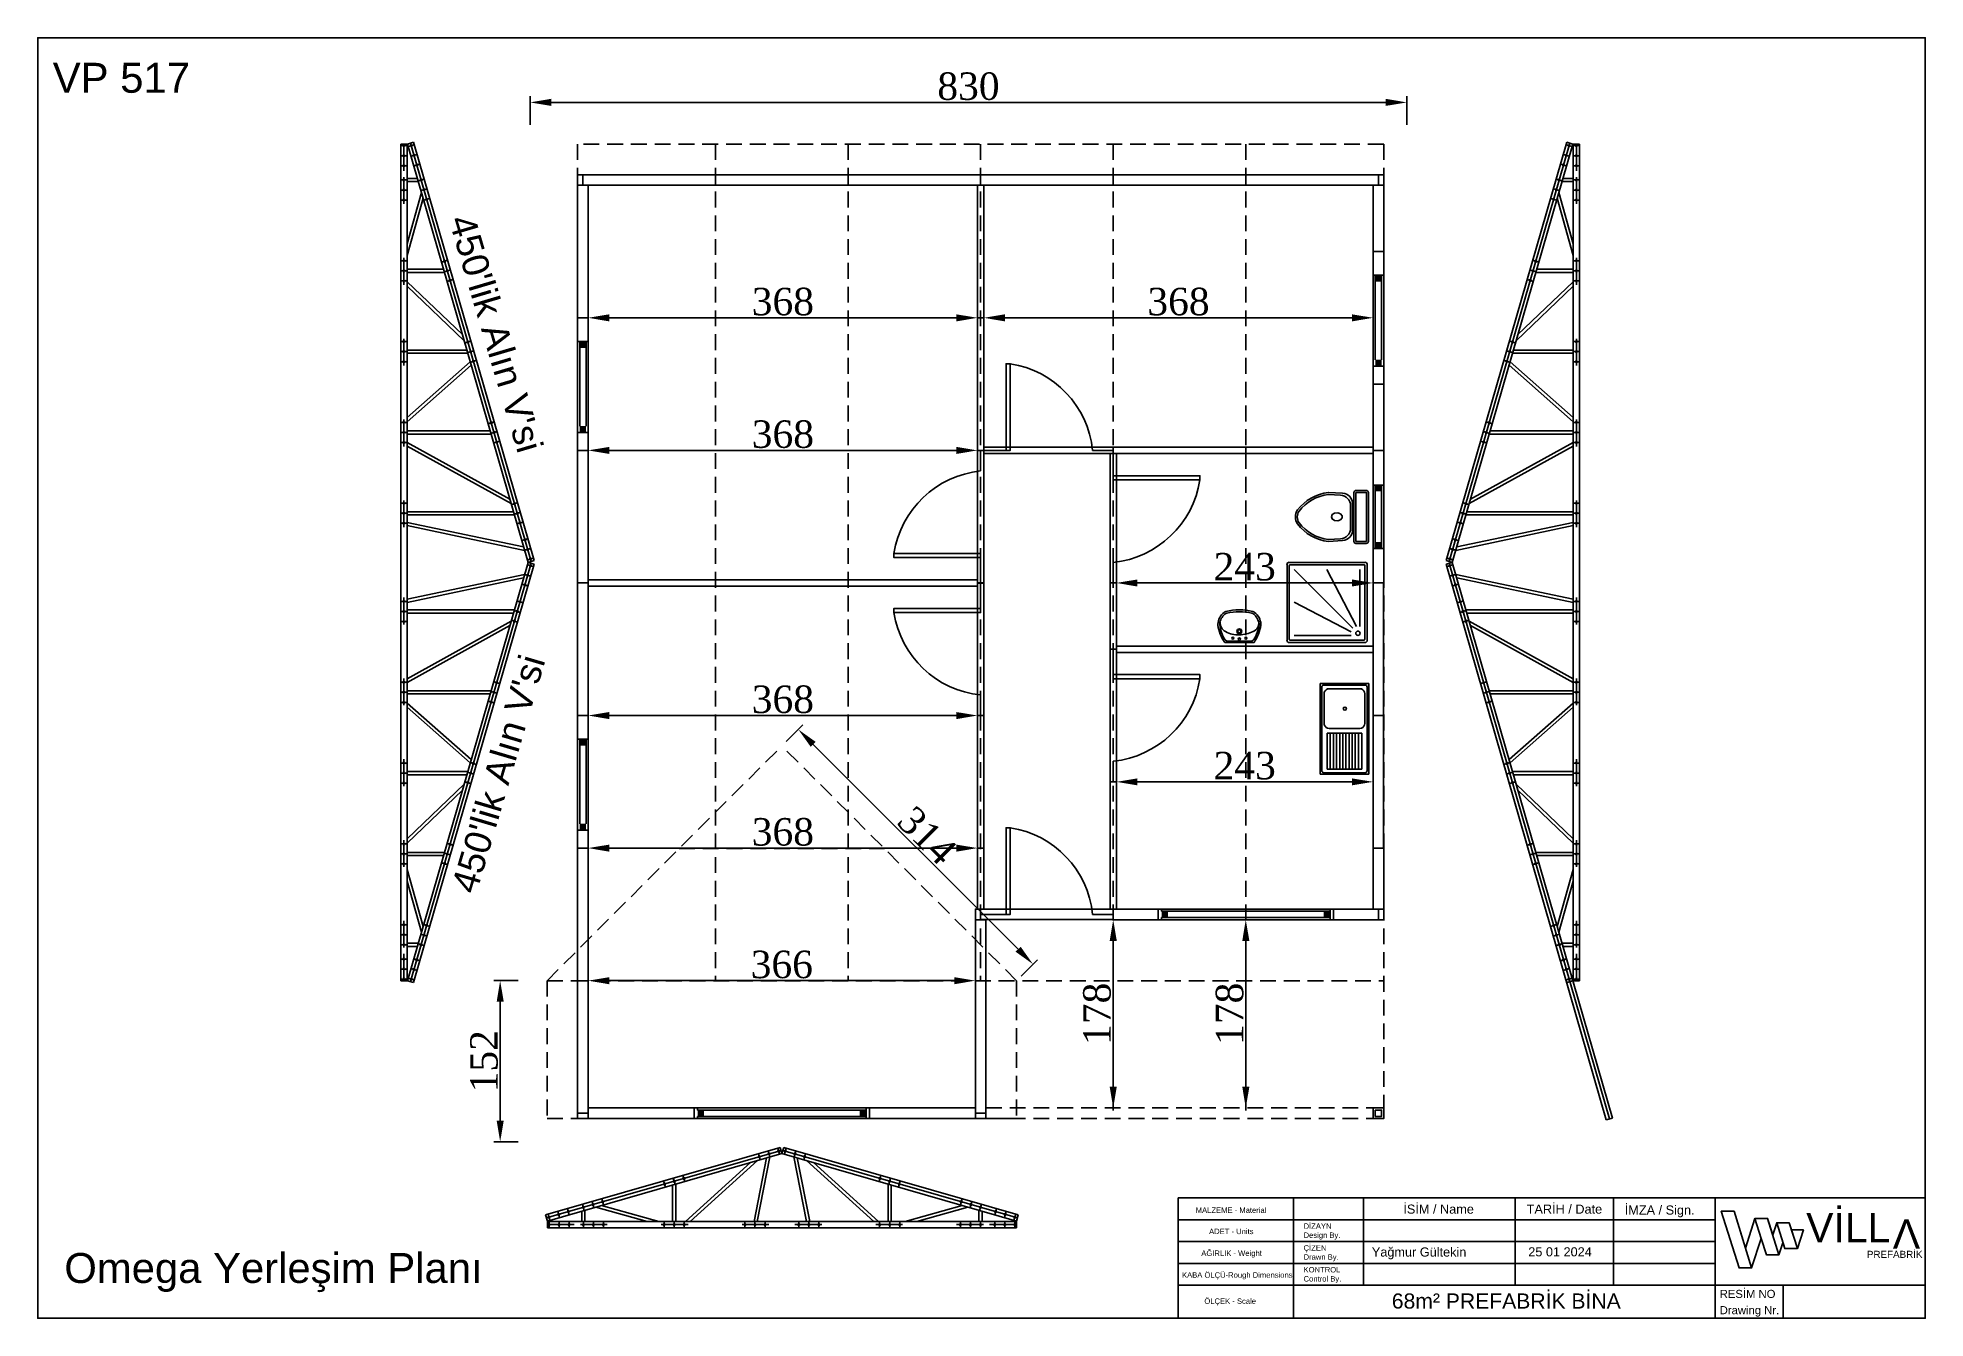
# Model space of a CAD drawing. Header units: millimetres. Extents: x 204298 to 220821, y -217696 to -203281.
# Drawn here: x 208136 to 209923, y -207016 to -205803 of the extents above; entities that cross this region are included whole.
import ezdxf
from ezdxf.enums import TextEntityAlignment as Align

# ---------------------------------------------------------------- set-up
doc = ezdxf.new("R2010")
doc.units = ezdxf.units.MM
doc.header["$MEASUREMENT"] = 0
doc.linetypes.add('DASHED', pattern=[0.75, 0.5, -0.25])
for name, color, linetype in [('1', 250, 'Continuous'), ('Block1', 255, 'Continuous'), ('DUVAR', 7, 'Continuous'), ('KAPI-PEN', 3, 'Continuous'), ('PANO', 11, 'Continuous'), ('TEFRIS', 4, 'Continuous'), ('ZEMİN', 191, 'Continuous'), ('ÖLÇÜLENDİRME', 121, 'Continuous')]:
    doc.layers.add(name, color=color, linetype=linetype)
doc.styles.add('133', font='times.ttf')
doc.styles.get("Standard").update_dxf_attribs({"font": 'arial.ttf'})
doc.dimstyles.new('MAKAS', dxfattribs={"dimscale": 20, "dimtxt": 1.3, "dimasz": 1, "dimexe": 0.3, "dimexo": 0.3, "dimgap": 0.1, "dimtad": 1, "dimrnd": 1, "dimzin": 12, "dimdsep": 46, "dimlunit": 6, "dimtxsty": '133', "dimcen": 0.8, "dimdle": 0.0005, "dimclrd": 4, "dimclre": 6, "dimclrt": 2, "dimazin": 3, "dimtfac": 1, "dimtmove": 0, "dimatfit": 2, "dimldrblk": 'DOTSMALL', "dimfxl": 0, "dimtolj": 1, "dimtzin": 0, "dimarcsym": 0})

msp = doc.modelspace()

# ---------------------------------------------------------------- texts
at = {"linetype": 'Continuous', "lineweight": 25}
for s, height, p in [('VP 517', 28.3356, (208150.207, -205855.559)), ('Omega Yerleşim Planı', 28.33561, (208161.147, -206982.274))]:
    msp.add_text(s, height=height, dxfattribs=at).set_placement(p)
for rotation, p in [(286.480614, (208524.887, -205975.784)), (73.519386, (208550.911, -206615.105))]:
    msp.add_text("450'lik Alın V'si", height=24.93533, rotation=rotation, dxfattribs=at).set_placement(p)
at = {"attachment_point": 1}
for s, insert, char_height in [('{\\f@Arial Unicode MS|b0|i0|c162|p34;VİLL}', (209809.989, -206916.036), 27.72), ('{\\f@Arial Unicode MS|b0|i0|c162|p34;PREFABRİK}', (209867.451, -206951.839), 6.6528)]:
    msp.add_mtext_dynamic_manual_height_columns(s, width=1137.80697, gutter_width=12.5, heights=[297.917], dxfattribs=dict(at, insert=insert, char_height=char_height))
at = {"insert": (209917.825, -206949.688), "char_height": 27.72, "attachment_point": 1, "rotation": 180}
msp.add_mtext_dynamic_manual_height_columns('{\\f@Arial Unicode MS|b0|i0|c162|p34;V}', width=1137.80697, gutter_width=12.5, heights=[297.917], dxfattribs=at)
at = {"layer": '1', "color": 0, "lineweight": 25}
for s, height, p in [('MALZEME - Material', 5.16141, (209232.136, -206915.978)), ('İSİM / Name', 8.60235, (209428.675, -206916.675)), ('TARİH / Date', 8.60235, (209545.421, -206916.667)), ('İMZA / Sign.', 8.60235, (209638.239, -206917.535)), ('ADET - Units', 5.16141, (209244.765, -206936.046)), ('DİZAYN', 5.1614, (209334.227, -206931.015)), ('Design By.', 5.1614, (209334.227, -206939.617)), ('AĞIRLIK - Weight', 5.16141, (209237.387, -206956.692)), ('ÇİZEN', 5.1614, (209334.227, -206951.661)), ('Drawn By.', 5.1614, (209334.227, -206960.263)), ('Yağmur Gültekin', 8.60235, (209398.828, -206957.288)), ('KABA ÖLÇÜ-Rough Dimensions', 5.16141, (209219.153, -206977.337)), ('KONTROL', 5.1614, (209334.227, -206972.306)), ('Control By.', 5.16141, (209334.227, -206980.909)), ('RESİM NO', 7.6465, (209728.118, -206996.464)), ('ÖLÇEK - Scale', 5.16141, (209240.302, -207002.064)), ('Drawing Nr.', 7.64653, (209728.118, -207011.863))]:
    msp.add_text(s, height=height, dxfattribs=at).set_placement(p)
msp.add_text('25 01 2024', height=8.6024, dxfattribs=at).set_placement((209607.052, -206957.103), align=Align.RIGHT)
msp.add_text('68m² PREFABRİK BİNA', height=14.31952, dxfattribs=at).set_placement((209526.105, -207006.518), align=Align.CENTER)

# ---------------------------------------------------------------- blocks, each defined once
blk = doc.blocks.new('110')
blk.add_lwpolyline([(74265.2, -40100.5), (74265.2, -40226), (74275.2, -40226), (74275.2, -40100.5)], close=True)
blk = doc.blocks.new('jyt')
at = {"layer": 'PANO', "color": 1}
for p, q in [((-19934.2, -6827.4), (-19934.2, -6747.4)), ((-19928.2, -6827.4), (-19928.2, -6747.4))]:
    blk.add_line(p, q, dxfattribs=at)
for points in [[(-19926.2, -6747.4), (-19936.2, -6747.4)], [(-19926.2, -6833.4), (-19936.2, -6833.4)]]:
    blk.add_lwpolyline(points, dxfattribs=at)
for points in [[(-19928.2, -6747.4), (-19928.2, -6753.4), (-19934.2, -6747.4), (-19934.2, -6753.4)], [(-19928.2, -6833.4), (-19928.2, -6827.4), (-19934.2, -6833.4), (-19934.2, -6827.4)]]:
    blk.add_solid(points, dxfattribs=at)
blk = doc.blocks.new('jsrfg')
at = {"layer": 'PANO', "color": 1}
for p, q in [((-19485.5, -7182.8), (-19485.5, -7242.8)), ((-19479.5, -7182.8), (-19479.5, -7242.8))]:
    blk.add_line(p, q, dxfattribs=at)
for points in [[(-19487.5, -7182.8), (-19477.5, -7182.8)], [(-19487.5, -7242.8), (-19477.5, -7242.8)]]:
    blk.add_lwpolyline(points, dxfattribs=at)
for points in [[(-19485.5, -7182.8), (-19485.5, -7188.8), (-19479.5, -7182.8), (-19479.5, -7188.8)], [(-19485.5, -7242.8), (-19485.5, -7236.8), (-19479.5, -7242.8), (-19479.5, -7236.8)]]:
    blk.add_solid(points, dxfattribs=at)
blk = doc.blocks.new('113')
for points in [[(74265.2, -40728), (74265.2, -40853.5), (74275.2, -40853.5), (74275.2, -40728)], [(74265.2, -40728), (74265.2, -40853.5), (74275.2, -40853.5), (74275.2, -40728)], [(74275.2, -40853.5), (74275.2, -40728), (74265.2, -40728), (74265.2, -40853.5)]]:
    blk.add_lwpolyline(points, close=True)
at = {"layer": 'KAPI-PEN'}
for points in [[(74270.2, -40728), (74270.2, -40756)], [(74270.2, -40834), (74270.2, -40853.5)]]:
    blk.add_lwpolyline(points, dxfattribs=at)
blk.add_lwpolyline([(74270.2, -40834, -0.341049), (74188.2, -40756), (74270.2, -40756), (74270.2, -40752), (74188.2, -40752), (74188.2, -40756)], format="xyb", dxfattribs=at)
blk = doc.blocks.new('gfj')
at = {"layer": 'Block1', "color": 1}
for p, q in [((-3418.2, -20535), (-3418.2, -20533)), ((-3418.2, -20541), (-3418.2, -20543))]:
    blk.add_line(p, q, dxfattribs=at)
at = {"layer": 'PANO', "color": 1}
for p, q in [((-3418.2, -20535), (-3258.7, -20535)), ((-3418.2, -20541), (-3258.7, -20541))]:
    blk.add_line(p, q, dxfattribs=at)
blk.add_lwpolyline([(-3258.7, -20543), (-3258.7, -20533)], dxfattribs=at)
for points in [[(-3418.2, -20541), (-3412.2, -20541), (-3418.2, -20535), (-3412.2, -20535)], [(-3258.7, -20541), (-3264.7, -20541), (-3258.7, -20535), (-3264.7, -20535)]]:
    blk.add_solid(points, dxfattribs=at)
blk = doc.blocks.new('D')
blk.add_lwpolyline([(69161.3, -39614.6), (69286.8, -39614.6), (69286.8, -39608.6), (69161.3, -39608.6)], close=True)
blk = doc.blocks.new('KAPI')
for points in [[(68907.3, -39991.1), (68907.3, -40116.6), (68913.3, -40116.6), (68913.3, -39991.1)], [(68907.3, -39991.1), (68907.3, -40116.6), (68913.3, -40116.6), (68913.3, -39991.1)], [(68913.3, -40116.6), (68913.3, -39991.1), (68907.3, -39991.1), (68907.3, -40116.6)]]:
    blk.add_lwpolyline(points, close=True)
at = {"layer": 'KAPI-PEN'}
for points in [[(68910.3, -39991.1), (68910.3, -40019.1)], [(68910.3, -40097.1), (68910.3, -40116.6)]]:
    blk.add_lwpolyline(points, dxfattribs=at)
blk.add_lwpolyline([(68910.3, -40097.1, -0.341049), (68828.3, -40019.1), (68910.3, -40019.1), (68910.3, -40015.1), (68828.3, -40015.1), (68828.3, -40019.1)], format="xyb", dxfattribs=at)
blk = doc.blocks.new('EVYE')
at = {"layer": 'TEFRIS'}
for p, q in [((-45.2, 24.7), (40.8, 24.7)), ((-45.2, 24.7), (-45.2, -21.3)), ((-41.7, 23.2), (37.3, 23.2)), ((-35.4, 21, -1.5), (-7.4, 21, -1.5)), ((35.8, 18.1, -1.7), (1.9, 18.1, -1.7)), ((1.9, 18.1, -1.7), (1.9, -14.6, -1.7)), ((35.8, -14.6, -1.7), (35.8, 18.1, -1.7)), ((40.8, 24.7), (40.8, -21.3)), ((-40.2, -12.8, -1.5), (-40.2, 16.2, -1.5)), ((35.8, 15.1, -1.7), (1.9, 15.1, -1.7)), ((35.8, 12.2, -1.7), (1.9, 12.2, -1.7)), ((35.8, 9.2, -1.7), (1.9, 9.2, -1.7)), ((35.8, 6.2, -1.7), (1.9, 6.2, -1.7)), ((35.8, 3.2, -1.7), (1.9, 3.2, -1.7)), ((35.8, 0.3, -1.7), (1.9, 0.3, -1.7)), ((35.8, -2.7, -1.7), (1.9, -2.7, -1.7)), ((35.8, -5.7, -1.7), (1.9, -5.7, -1.7)), ((35.8, -8.6, -1.7), (1.9, -8.6, -1.7)), ((35.8, -11.6, -1.7), (1.9, -11.6, -1.7)), ((35.8, -14.6, -1.7), (1.9, -14.6, -1.7)), ((40.8, -21.3), (-45.2, -21.3)), ((37.3, -19.8), (-41.8, -19.8))]:
    blk.add_line(p, q, dxfattribs=at)
blk.add_circle((-21.4, 1.3, -4.5), 1.49, dxfattribs=at)
for points, invisible_edges in [([(-35.4, 21, -1.5), (-80.6, 20.6, -1.5), (-36.9, 20.8, -1.5)], 3), ([(-36.9, 20.8, -1.5), (-80.6, 20.6, -1.5), (-38.2, 20.1, -1.5)], 3), ([(-38.2, -16.7, -1.5), (-79.5, 21.7, -1.5), (-39.3, -15.6, -1.5)], 3), ([(-39.3, -15.6, -1.5), (-79.5, 21.7, -1.5), (-40, -14.3, -1.5)], 3), ([(-40, -14.3, -1.5), (-79.5, 21.7, -1.5), (-40.2, -12.8, -1.5)], 3), ([(-38.2, 20.1, -1.5), (-79.5, -18.3, -1.5), (-39.3, 19, -1.5)], 3), ([(-39.3, 19, -1.5), (-79.5, -18.3, -1.5), (-40, 17.7, -1.5)], 3), ([(37.3, 23.2), (40.8, 24.7), (-45.2, 24.7)], 13), ([(37.3, 23.2), (-45.2, 24.7), (37.3, 23.2)], 3), ([(-45.2, 24.7), (-41.7, 23.2), (37.3, 23.2)], 13), ([(-43.6, 22), (-45.2, 24.7), (-43.1, 22.6)], 3), ([(-43.7, -17.8), (-45.2, 24.7), (-43.7, 21.2)], 3), ([(-43.1, 22.6), (-45.2, 24.7), (-42.5, 23)], 3), ([(-42.5, 23), (-45.2, 24.7), (-41.8, 23.2)], 3), ([(-43.7, 21.2), (-45.2, 24.7), (-43.7, 21.2)], 3), ([(-43.7, 21.2), (-45.2, 24.7), (-43.6, 22)], 3), ([(-43.7, -17.8), (-45.2, 24.7), (-43.7, -17.8)], 3), ([(-41.8, 23.2), (40.8, 24.7), (-41.7, 23.2)], 3), ([(-7.4, 21, -1.5), (37.8, 20.6, -1.5), (-5.9, 20.8, -1.5)], 3), ([(-5.9, 20.8, -1.5), (37.8, 20.6, -1.5), (-4.6, 20.1, -1.5)], 3), ([(-4.6, -16.7, -1.5), (36.7, 21.7, -1.5), (-3.5, -15.6, -1.5)], 3), ([(-4.6, 20.1, -1.5), (36.7, -18.3, -1.5), (-3.5, 19, -1.5)], 3), ([(-3.5, -15.6, -1.5), (36.7, 21.7, -1.5), (-2.9, -14.3, -1.5)], 3), ([(-3.5, 19, -1.5), (36.7, -18.3, -1.5), (-2.9, 17.7, -1.5)], 3), ([(-2.9, -14.3, -1.5), (36.7, 21.7, -1.5), (-2.6, -12.8, -1.5)], 3), ([(-2.6, -12.8, -1.5), (36.7, 21.7, -1.5), (-2.6, 16.2, -1.5)], 3), ([(1.9, -14.6, -1.7), (1.9, 18.1, -1.7), (35.8, 18.1, -1.7)], 12), ([(38.1, 23), (40.8, 24.7), (37.3, 23.2)], 3), ([(38.7, 22.6), (40.8, 24.7), (38.1, 23)], 3), ([(39.1, 22), (40.8, 24.7), (38.7, 22.6)], 3), ([(39.3, 21.2), (40.8, 24.7), (39.1, 22)], 3), ([(39.3, -17.8), (40.8, -21.3), (40.8, 24.7)], 13), ([(39.3, -17.8), (40.8, 24.7), (39.3, -17.8)], 3), ([(39.3, -17.8), (40.8, 24.7), (39.3, 21.2)], 3), ([(39.3, 21.2), (40.8, 24.7), (39.3, 21.2)], 3), ([(-40, 17.7, -1.5), (-79.5, -18.3, -1.5), (-40.2, 16.2, -1.5)], 3), ([(-2.9, 17.7, -1.5), (36.7, -18.3, -1.5), (-2.6, 16.2, -1.5)], 3), ([(-36.9, -17.4, -1.5), (-80.6, -17.2, -1.5), (-38.2, -16.7, -1.5)], 3), ([(-35.4, -17.6, -1.5), (-80.6, -17.2, -1.5), (-36.9, -17.4, -1.5)], 3), ([(-43.6, -18.6), (-45.2, -21.3), (-43.7, -17.8)], 3), ([(-35.4, -17.6, -1.5), (37.7, -17.6, -1.5), (-7.4, -17.6, -1.5)], 3), ([(-7.4, -17.6, -1.5), (37.8, -17.2, -1.5), (-5.9, -17.4, -1.5)], 3), ([(-5.9, -17.4, -1.5), (37.8, -17.2, -1.5), (-4.6, -16.7, -1.5)], 3), ([(39.1, -18.6), (40.8, -21.3), (39.3, -17.8)], 3), ([(-43.1, -19.2), (-45.2, -21.3), (-43.6, -18.6)], 3), ([(-42.5, -19.6), (-45.2, -21.3), (-43.1, -19.2)], 3), ([(-41.8, -19.8), (-45.2, -21.3), (-42.5, -19.6)], 3), ([(-41.7, -19.8), (-45.2, -21.3), (-41.8, -19.8)], 3), ([(37.3, -19.8), (40.8, -21.3), (38.1, -19.6)], 3), ([(37.3, -19.8), (40.8, -21.3), (37.3, -19.8)], 3), ([(38.1, -19.6), (40.8, -21.3), (38.7, -19.2)], 3), ([(38.7, -19.2), (40.8, -21.3), (39.1, -18.6)], 3)]:
    blk.add_3dface(points, dxfattribs=dict(at, invisible_edges=invisible_edges))
blk = doc.blocks.new('DUS')
at = {"layer": 'TEFRIS'}
for p, q in [((-1.6, 0.7), (-73.1, 0.7)), ((-75.3, -1.6), (-75.3, -73.1)), ((-73.1, -2.4), (-73.1, -72.3)), ((-2.4, -1.6), (-72.3, -1.6)), ((-14.5, -6.2), (-68.5, -6.2)), ((-14.6, -9.6), (-68.5, -37.7)), ((-12.9, -12.9), (-68.5, -68.5)), ((-9.6, -14.6), (-37.7, -68.5)), ((-6.2, -68.5), (-6.2, -14.5)), ((-1.6, -72.3), (-1.6, -2.4)), ((0.7, -73.1), (0.7, -1.6)), ((-73.1, -75.3), (-1.6, -75.3)), ((-72.3, -73.1), (-2.4, -73.1))]:
    blk.add_line(p, q, dxfattribs=at)
blk.add_circle((-8.2, -8.2), 2.03, dxfattribs=at)
for centre, radius, start, end in [((-73.1, -1.6), 2.28, 90, 180), ((-1.6, -1.6), 2.28, 0, 90), ((-72.3, -2.4), 0.76, 90, 180), ((-2.4, -2.4), 0.76, 360, 90), ((-73.1, -73.1), 2.28, 180, 270), ((-72.3, -72.3), 0.76, 180, 270), ((-2.4, -72.3), 0.76, 270, 0), ((-1.6, -73.1), 2.28, 270, 360)]:
    blk.add_arc(centre, radius, start, end, dxfattribs=at)
blk = doc.blocks.new('KLOZET')
at = {"layer": 'TEFRIS'}
for p, q in [((-15, 12.4), (-13.8, 12.4)), ((-15, -12.4), (-13.8, -12.4))]:
    blk.add_line(p, q, dxfattribs=at)
for points in [[(-67.2, -6.6, 0.199825), (-37.9, -23.2), (-24.4, -22.4, 0.397632), (-15, -12.4), (-15, 12.4, 0.397632), (-24.4, 22.4), (-37.9, 23.2, 0.199825), (-67.2, 6.6, 0.284389)], [(-37.8, -21.3), (-26.4, -20.7, 0.398989), (-16.9, -10.7), (-16.9, 10.7, 0.398989), (-26.4, 20.7), (-37.8, 21.3, 0.197715), (-65.7, 5.6, 0.284389), (-65.7, -5.6, 0.197715)], [(-2, -25.1, 0.414214), (0, -23.1), (0, 23.1, 0.414214), (-2, 25.1), (-11.8, 25.1, 0.414214), (-13.8, 23.1), (-13.8, -23.1, 0.414214), (-11.8, -25.1)]]:
    blk.add_lwpolyline(points, format="xyb", close=True, dxfattribs=at)
blk.add_lwpolyline([(-11.9, -23.2), (-1.9, -23.2), (-1.9, 23.2), (-11.9, 23.2)], close=True, dxfattribs=at)
at = {"layer": 'TEFRIS', "linetype": 'Continuous'}
blk.add_polyline3d([(-35, -0.1, 0), (-34.2, -2.2, 0), (-32, -3.6, 0), (-29.1, -3.9, 0), (-26.5, -3, 0), (-24.9, -1.2, 0), (-24.9, 0.9, 0), (-26.5, 2.7, 0), (-29.1, 3.6, 0), (-32, 3.3, 0), (-34.2, 1.9, 0), (-35, -0.1, 0)], dxfattribs=at)
blk = doc.blocks.new('LAVABO')
at = {"layer": 'TEFRIS'}
for points in [[(13.9, 0, 0.112842), (20.4, 16.5, 0.051406), (20.4, 17.4, 0.218961), (14.4, 28.5, 0.113197), (12.7, 29.3, 0.122001), (-12.7, 29.3, 0.113197), (-14.4, 28.5, 0.218961), (-20.4, 17.4, 0.051406), (-20.4, 16.5, 0.112842), (-13.9, 0)], [(10, 1.2, 0.248162), (13.8, 2.8, 0.097547), (18.6, 16.6, 0.057084), (18.6, 17.5, 0.205938), (13.7, 26.7, 0.12541), (11.8, 27.7, 0.11725), (-11.8, 27.7, 0.12541), (-13.7, 26.7, 0.174088), (-18.3, 19.3, 0.114282), (-18.6, 16.6, 0.097547), (-13.8, 2.8, 0.248162), (-10, 1.2)]]:
    blk.add_lwpolyline(points, format="xyb", close=True, dxfattribs=at)
blk.add_lwpolyline([(-18.3, 19.3, 0.321438), (-13.2, 10.3, 0.098457), (0, 7.1, 0.139763), (13.2, 10.3, 0.277065), (18.3, 19.3)], format="xyb", dxfattribs=at)
for centre, radius in [((-6.2, 4), 0.923), ((0, 10.5), 2.31), ((0, 10.5), 1.42), ((0, 3.2), 1.08), ((6.2, 4), 0.923)]:
    blk.add_circle(centre, radius, dxfattribs=at)
blk = doc.blocks.new('*D7544')
at = {"layer": 'Defpoints', "color": 0}
for p in [(209432, -205864.7), (208602, -205892), (209432, -205892)]:
    blk.add_point(p, dxfattribs=at)
at = {"layer": 'DUVAR', "color": 6, "lineweight": -2}
for p, q in [((208602, -205886), (208602, -205858.7)), ((209432, -205886), (209432, -205858.7))]:
    blk.add_line(p, q, dxfattribs=at)
at = {"layer": 'DUVAR', "color": 4, "lineweight": -2}
blk.add_line((208622, -205864.7), (209412, -205864.7), dxfattribs=at)
at = {"layer": 'DUVAR', "color": 4}
for points in [[(208622, -205861.3), (208622, -205868), (208602, -205864.7)], [(209412, -205868), (209412, -205861.3), (209432, -205864.7)]]:
    blk.add_solid(points, dxfattribs=at)
at = {"layer": 'DUVAR', "color": 2, "insert": (209017, -205849.5), "char_height": 26, "attachment_point": 5, "style": '133'}
blk.add_mtext('\\A1;830', dxfattribs=at)
blk = doc.blocks.new('_DotSmall')
at = {"color": 0, "linetype": 'ByBlock', "const_width": 0.5}
blk.add_lwpolyline([(-0.0625, 0, 1), (0.0625, 0, 1)], format="xyb", close=True, dxfattribs=at)
blk = doc.blocks.new('*D7551')
at = {"layer": 'Defpoints', "color": 0}
for p in [(208657, -206068.6), (209025.5, -206068.6), (209025.5, -206068.6)]:
    blk.add_point(p, dxfattribs=at)
at = {"layer": 'DUVAR', "color": 6, "lineweight": -2}
for p, q in [((208657, -206062.6), (208657, -206062.6)), ((209025.5, -206062.6), (209025.5, -206062.6))]:
    blk.add_line(p, q, dxfattribs=at)
at = {"layer": 'DUVAR', "color": 4, "lineweight": -2}
blk.add_line((208677, -206068.6), (209005.5, -206068.6), dxfattribs=at)
at = {"layer": 'DUVAR', "color": 4}
for points in [[(208677, -206065.3), (208677, -206072), (208657, -206068.6)], [(209005.5, -206072), (209005.5, -206065.3), (209025.5, -206068.6)]]:
    blk.add_solid(points, dxfattribs=at)
at = {"layer": 'DUVAR', "color": 2, "insert": (208841.3, -206053.4), "char_height": 26, "attachment_point": 5, "style": '133'}
blk.add_mtext('\\A1;368', dxfattribs=at)
blk = doc.blocks.new('*D7552')
at = {"layer": 'Defpoints', "color": 0}
for p in [(209031.5, -206068.6), (209400, -206068.6), (209400, -206068.6)]:
    blk.add_point(p, dxfattribs=at)
at = {"layer": 'DUVAR', "color": 6, "lineweight": -2}
for p, q in [((209031.5, -206062.6), (209031.5, -206062.6)), ((209400, -206062.6), (209400, -206062.6))]:
    blk.add_line(p, q, dxfattribs=at)
at = {"layer": 'DUVAR', "color": 4, "lineweight": -2}
blk.add_line((209051.5, -206068.6), (209380, -206068.6), dxfattribs=at)
at = {"layer": 'DUVAR', "color": 4}
for points in [[(209051.5, -206065.3), (209051.5, -206072), (209031.5, -206068.6)], [(209380, -206072), (209380, -206065.3), (209400, -206068.6)]]:
    blk.add_solid(points, dxfattribs=at)
at = {"layer": 'DUVAR', "color": 2, "insert": (209215.8, -206053.4), "char_height": 26, "attachment_point": 5, "style": '133'}
blk.add_mtext('\\A1;368', dxfattribs=at)
blk = doc.blocks.new('*D7553')
at = {"layer": 'Defpoints', "color": 0}
for p in [(208657, -206194.1), (209025.5, -206194.1), (209025.5, -206194.1)]:
    blk.add_point(p, dxfattribs=at)
at = {"layer": 'DUVAR', "color": 6, "lineweight": -2}
for p, q in [((208657, -206188.1), (208657, -206188.1)), ((209025.5, -206188.1), (209025.5, -206188.1))]:
    blk.add_line(p, q, dxfattribs=at)
at = {"layer": 'DUVAR', "color": 4, "lineweight": -2}
blk.add_line((208677, -206194.1), (209005.5, -206194.1), dxfattribs=at)
at = {"layer": 'DUVAR', "color": 4}
for points in [[(208677, -206190.8), (208677, -206197.5), (208657, -206194.1)], [(209005.5, -206197.5), (209005.5, -206190.8), (209025.5, -206194.1)]]:
    blk.add_solid(points, dxfattribs=at)
at = {"layer": 'DUVAR', "color": 2, "insert": (208841.3, -206178.9), "char_height": 26, "attachment_point": 5, "style": '133'}
blk.add_mtext('\\A1;368', dxfattribs=at)
blk = doc.blocks.new('*D7554')
at = {"layer": 'Defpoints', "color": 0}
for p in [(208657, -206445.1), (209025.5, -206445.1), (209025.5, -206445.1)]:
    blk.add_point(p, dxfattribs=at)
at = {"layer": 'DUVAR', "color": 6, "lineweight": -2}
for p, q in [((208657, -206451.1), (208657, -206451.1)), ((209025.5, -206451.1), (209025.5, -206451.1))]:
    blk.add_line(p, q, dxfattribs=at)
at = {"layer": 'DUVAR', "color": 4, "lineweight": -2}
blk.add_line((208677, -206445.1), (209005.5, -206445.1), dxfattribs=at)
at = {"layer": 'DUVAR', "color": 4}
for points in [[(208677, -206441.8), (208677, -206448.5), (208657, -206445.1)], [(209005.5, -206448.5), (209005.5, -206441.8), (209025.5, -206445.1)]]:
    blk.add_solid(points, dxfattribs=at)
at = {"layer": 'DUVAR', "color": 2, "insert": (208841.3, -206429.9), "char_height": 26, "attachment_point": 5, "rotation": 0.0014, "style": '133'}
blk.add_mtext('\\A1;368', dxfattribs=at)
blk = doc.blocks.new('*D7556')
at = {"layer": 'Defpoints', "color": 0}
for p in [(208657, -206696.1), (209023.5, -206696.1), (209023.5, -206696.1)]:
    blk.add_point(p, dxfattribs=at)
at = {"layer": 'DUVAR', "color": 6, "lineweight": -2}
for p, q in [((208657, -206690.1), (208657, -206690.1)), ((209023.5, -206690.1), (209023.5, -206690.1))]:
    blk.add_line(p, q, dxfattribs=at)
at = {"layer": 'DUVAR', "color": 4, "lineweight": -2}
blk.add_line((208677, -206696.1), (209003.5, -206696.1), dxfattribs=at)
at = {"layer": 'DUVAR', "color": 4}
for points in [[(208677, -206692.8), (208677, -206699.5), (208657, -206696.1)], [(209003.5, -206699.5), (209003.5, -206692.8), (209023.5, -206696.1)]]:
    blk.add_solid(points, dxfattribs=at)
at = {"layer": 'DUVAR', "color": 2, "insert": (208840.3, -206680.9), "char_height": 26, "attachment_point": 5, "style": '133'}
blk.add_mtext('\\A1;366', dxfattribs=at)
blk = doc.blocks.new('*D7557')
at = {"layer": 'Defpoints', "color": 0}
for p in [(209157, -206319.6), (209400, -206319.6), (209400, -206319.6)]:
    blk.add_point(p, dxfattribs=at)
at = {"layer": 'DUVAR', "color": 6, "lineweight": -2}
for p, q in [((209157, -206313.6), (209157, -206313.6)), ((209400, -206313.6), (209400, -206313.6))]:
    blk.add_line(p, q, dxfattribs=at)
at = {"layer": 'DUVAR', "color": 4, "lineweight": -2}
blk.add_line((209177, -206319.6), (209380, -206319.6), dxfattribs=at)
at = {"layer": 'DUVAR', "color": 4}
for points in [[(209177, -206316.3), (209177, -206323), (209157, -206319.6)], [(209380, -206323), (209380, -206316.3), (209400, -206319.6)]]:
    blk.add_solid(points, dxfattribs=at)
at = {"layer": 'DUVAR', "color": 2, "insert": (209278.5, -206304.4), "char_height": 26, "attachment_point": 5, "style": '133'}
blk.add_mtext('\\A1;243', dxfattribs=at)
blk = doc.blocks.new('*D7560')
at = {"layer": 'Defpoints', "color": 0}
for p in [(209279.5, -206638.4), (209279.5, -206816.6), (209279.5, -206816.6)]:
    blk.add_point(p, dxfattribs=at)
at = {"layer": 'DUVAR', "color": 6, "lineweight": -2}
for p, q in [((209285.5, -206638.4), (209285.5, -206638.4)), ((209285.5, -206816.6), (209285.5, -206816.6))]:
    blk.add_line(p, q, dxfattribs=at)
at = {"layer": 'DUVAR', "color": 4, "lineweight": -2}
blk.add_line((209279.5, -206658.4), (209279.5, -206796.6), dxfattribs=at)
at = {"layer": 'DUVAR', "color": 4}
for points in [[(209282.9, -206658.4), (209276.2, -206658.4), (209279.5, -206638.4)], [(209276.2, -206796.6), (209282.9, -206796.6), (209279.5, -206816.6)]]:
    blk.add_solid(points, dxfattribs=at)
at = {"layer": 'DUVAR', "color": 2, "insert": (209264.3, -206727.5), "char_height": 26, "attachment_point": 5, "rotation": 90, "style": '133'}
blk.add_mtext('\\A1;178', dxfattribs=at)
blk = doc.blocks.new('*D7561')
at = {"layer": 'Defpoints', "color": 0}
for p in [(209154, -206638.4), (209154, -206816.6), (209154, -206816.6)]:
    blk.add_point(p, dxfattribs=at)
at = {"layer": 'DUVAR', "color": 6, "lineweight": -2}
for p, q in [((209160, -206638.4), (209160, -206638.4)), ((209160, -206816.6), (209160, -206816.6))]:
    blk.add_line(p, q, dxfattribs=at)
at = {"layer": 'DUVAR', "color": 4, "lineweight": -2}
blk.add_line((209154, -206658.4), (209154, -206796.6), dxfattribs=at)
at = {"layer": 'DUVAR', "color": 4}
for points in [[(209157.4, -206658.4), (209150.7, -206658.4), (209154, -206638.4)], [(209150.7, -206796.6), (209157.4, -206796.6), (209154, -206816.6)]]:
    blk.add_solid(points, dxfattribs=at)
at = {"layer": 'DUVAR', "color": 2, "insert": (209138.8, -206727.5), "char_height": 26, "attachment_point": 5, "rotation": 90, "style": '133'}
blk.add_mtext('\\A1;178', dxfattribs=at)
blk = doc.blocks.new('*D7576')
at = {"layer": 'Defpoints', "color": 0}
for p in [(208840.3, -206473.9), (209078.1, -206680.5), (209062.5, -206696.1)]:
    blk.add_point(p, dxfattribs=at)
at = {"layer": 'DUVAR', "color": 6, "lineweight": -2}
for p, q in [((208844.5, -206469.6), (208860.1, -206454)), ((209066.8, -206691.9), (209082.4, -206676.3))]:
    blk.add_line(p, q, dxfattribs=at)
at = {"layer": 'DUVAR', "color": 4, "lineweight": -2}
blk.add_line((208870, -206472.4), (209064, -206666.4), dxfattribs=at)
at = {"layer": 'DUVAR', "color": 4}
for points in [[(208872.4, -206470.1), (208867.7, -206474.8), (208855.9, -206458.3)], [(209061.6, -206668.7), (209066.4, -206664), (209078.1, -206680.5)]]:
    blk.add_solid(points, dxfattribs=at)
at = {"layer": 'DUVAR', "color": 2, "insert": (208977.8, -206558.7), "char_height": 26, "attachment_point": 5, "rotation": 315, "style": '133'}
blk.add_mtext('\\A1;314', dxfattribs=at)
blk = doc.blocks.new('*D7578')
at = {"layer": 'Defpoints', "color": 0}
for p in [(208596.6, -206696.1), (208573.7, -206848.6), (208596.6, -206848.6)]:
    blk.add_point(p, dxfattribs=at)
at = {"layer": 'DUVAR', "color": 6, "lineweight": -2}
for p, q in [((208590.6, -206696.1), (208567.7, -206696.1)), ((208590.6, -206848.6), (208567.7, -206848.6))]:
    blk.add_line(p, q, dxfattribs=at)
at = {"layer": 'DUVAR', "color": 4, "lineweight": -2}
blk.add_line((208573.7, -206716.1), (208573.7, -206828.6), dxfattribs=at)
at = {"layer": 'DUVAR', "color": 4}
for points in [[(208577.1, -206716.1), (208570.4, -206716.1), (208573.7, -206696.1)], [(208570.4, -206828.6), (208577.1, -206828.6), (208573.7, -206848.6)]]:
    blk.add_solid(points, dxfattribs=at)
at = {"layer": 'DUVAR', "color": 2, "insert": (208558.5, -206772.4), "char_height": 26, "attachment_point": 5, "rotation": 90, "style": '133'}
blk.add_mtext('\\A1;152', dxfattribs=at)
blk = doc.blocks.new('*D7580')
at = {"layer": 'Defpoints', "color": 0}
for p in [(208657, -206570.6), (209025.5, -206570.6), (209025.5, -206570.6)]:
    blk.add_point(p, dxfattribs=at)
at = {"layer": 'DUVAR', "color": 6, "lineweight": -2}
for p, q in [((208657, -206576.6), (208657, -206576.6)), ((209025.5, -206576.6), (209025.5, -206576.6))]:
    blk.add_line(p, q, dxfattribs=at)
at = {"layer": 'DUVAR', "color": 4, "lineweight": -2}
blk.add_line((208677, -206570.6), (209005.5, -206570.6), dxfattribs=at)
at = {"layer": 'DUVAR', "color": 4}
for points in [[(208677, -206567.3), (208677, -206574), (208657, -206570.6)], [(209005.5, -206574), (209005.5, -206567.3), (209025.5, -206570.6)]]:
    blk.add_solid(points, dxfattribs=at)
at = {"layer": 'DUVAR', "color": 2, "insert": (208841.3, -206555.4), "char_height": 26, "attachment_point": 5, "rotation": 0.0014, "style": '133'}
blk.add_mtext('\\A1;368', dxfattribs=at)
blk = doc.blocks.new('*D7629')
at = {"layer": 'Defpoints', "color": 0}
for p in [(209157, -206507.9), (209400, -206507.9), (209400, -206507.9)]:
    blk.add_point(p, dxfattribs=at)
at = {"layer": 'DUVAR', "color": 6, "lineweight": -2}
for p, q in [((209157, -206501.9), (209157, -206501.9)), ((209400, -206501.9), (209400, -206501.9))]:
    blk.add_line(p, q, dxfattribs=at)
at = {"layer": 'DUVAR', "color": 4, "lineweight": -2}
blk.add_line((209177, -206507.9), (209380, -206507.9), dxfattribs=at)
at = {"layer": 'DUVAR', "color": 4}
for points in [[(209177, -206504.6), (209177, -206511.2), (209157, -206507.9)], [(209380, -206511.2), (209380, -206504.6), (209400, -206507.9)]]:
    blk.add_solid(points, dxfattribs=at)
at = {"layer": 'DUVAR', "color": 2, "insert": (209278.5, -206492.7), "char_height": 26, "attachment_point": 5, "style": '133'}
blk.add_mtext('\\A1;243', dxfattribs=at)

# ---------------------------------------------------------------- dimensions: what is measured, and where the dimension line sits
at = {"layer": 'DUVAR', "color": 1}
for p1, p2, distance, picture, middle in [((208602.036, -205892.022), (209432.036, -205892.022), 27.357, '*D7544', (209017.036, -205849.471)), ((208657.036, -206068.637), (209025.536, -206068.637), 0, '*D7551', (208841.286, -206053.442)), ((209031.536, -206068.637), (209400.036, -206068.637), 0, '*D7552', (209215.786, -206053.442)), ((208657.036, -206194.137), (209025.527, -206194.137), 0, '*D7553', (208841.281, -206178.942)), ((209157.036, -206319.637), (209400.036, -206319.637), 0, '*D7557', (209278.536, -206304.442)), ((208657.036, -206445.137), (209025.518, -206445.128), -0.009, '*D7554', (208841.276, -206429.947)), ((208840.286, -206473.887), (209062.536, -206696.137), 22.066, '*D7576', (208977.758, -206558.665)), ((209157.036, -206507.887), (209400.036, -206507.887), 0, '*D7629', (209278.536, -206492.692)), ((208657.036, -206570.637), (209025.518, -206570.628), -0.009, '*D7580', (208841.276, -206555.447)), ((209154.036, -206638.387), (209154.036, -206816.637), 0, '*D7561', (209138.802, -206727.512)), ((209279.536, -206638.387), (209279.536, -206816.637), 0, '*D7560', (209264.302, -206727.512)), ((208657.036, -206696.137), (209023.536, -206696.137), 0, '*D7556', (208840.286, -206680.942)), ((208596.576, -206696.137), (208596.576, -206848.637), -22.845, '*D7578', (208558.536, -206772.387))]:
    dim = msp.add_aligned_dim(p1=p1, p2=p2, distance=distance, dimstyle='MAKAS', dxfattribs=at)
    dim.commit()
    dim.dimension.update_dxf_attribs({"geometry": picture, "text_midpoint": middle})

# ---------------------------------------------------------------- linework, layer by layer
at = {"linetype": 'Continuous', "lineweight": 25}
msp.add_line((209922.706, -206984.35), (209215.402, -206984.35), dxfattribs=at)
at = {"color": 254, "linetype": 'Continuous', "lineweight": 25, "ltscale": 1}
for p, q in [((209922.706, -206984.35), (209723.896, -206984.35)), ((209788.168, -206984.35), (209788.168, -207015.685))]:
    msp.add_line(p, q, dxfattribs=at)
at = {"color": 2}
for points in [[(209922.706, -207015.685), (208135.971, -207015.685), (208135.971, -205803.483), (209922.706, -205803.483)], [(209215.402, -206901.767), (209922.706, -206901.767), (209922.706, -207015.685), (209215.402, -207015.685)]]:
    msp.add_lwpolyline(points, close=True, dxfattribs=at)
for points in [[(209410.036, -206005.887), (209410.036, -205943.137), (209400.036, -205943.137), (209400.036, -206005.887)], [(209400.036, -206131.387), (209400.036, -206005.887), (209410.036, -206005.887), (209410.036, -206131.387)], [(209400.036, -206131.387), (209400.036, -206005.887), (209410.036, -206005.887), (209410.036, -206131.387)], [(209400.036, -206131.387), (209400.036, -206005.887), (209410.036, -206005.887), (209410.036, -206131.387)], [(209410.036, -206131.387), (209410.036, -206005.887), (209400.036, -206005.887), (209400.036, -206131.387)], [(208647.036, -206194.137), (208647.036, -206068.637), (208657.036, -206068.637), (208657.036, -206194.137)], [(208647.036, -206194.137), (208647.036, -206068.637), (208657.036, -206068.637), (208657.036, -206194.137)], [(208647.036, -206194.137), (208647.036, -206068.637), (208657.036, -206068.637), (208657.036, -206194.137)], [(208657.036, -206194.137), (208657.036, -206068.637), (208647.036, -206068.637), (208647.036, -206194.137)], [(209410.036, -206194.137), (209410.036, -206131.387), (209400.036, -206131.387), (209400.036, -206194.137)], [(209031.518, -206191.137), (209154.036, -206191.137), (209154.036, -206197.137), (209031.518, -206197.137)], [(209031.518, -206191.137), (209154.036, -206191.137), (209154.036, -206197.137), (209031.518, -206197.137)], [(209154.036, -206197.137), (209031.518, -206197.137), (209031.518, -206191.137), (209154.036, -206191.137)], [(209157.036, -206197.137), (209157.036, -206319.637), (209151.036, -206319.637), (209151.036, -206197.137)], [(209157.036, -206197.137), (209157.036, -206319.637), (209151.036, -206319.637), (209151.036, -206197.137)], [(209151.036, -206319.637), (209151.036, -206197.137), (209157.036, -206197.137), (209157.036, -206319.637)], [(209279.536, -206197.137), (209400.036, -206197.137), (209400.036, -206191.137), (209279.536, -206191.137)], [(209410.036, -206194.137), (209410.036, -206319.637), (209400.036, -206319.637), (209400.036, -206194.137)], [(209400.036, -206319.637), (209400.036, -206194.137), (209410.036, -206194.137), (209410.036, -206319.637)], [(208657.036, -206322.637), (208777.536, -206322.637), (208777.536, -206316.637), (208657.036, -206316.637)], [(208903.036, -206322.637), (209025.536, -206322.637), (209025.536, -206316.637), (208903.036, -206316.637)], [(209157.036, -206319.637), (209157.036, -206382.387), (209151.036, -206382.387), (209151.036, -206319.637)], [(209157.036, -206385.387), (209279.536, -206385.387), (209279.536, -206379.387), (209157.036, -206379.387)], [(209279.536, -206385.387), (209400.036, -206385.387), (209400.036, -206379.387), (209279.536, -206379.387)], [(208647.036, -206570.637), (208647.036, -206445.137), (208657.036, -206445.137), (208657.036, -206570.637)], [(208647.036, -206570.637), (208647.036, -206445.137), (208657.036, -206445.137), (208657.036, -206570.637)], [(208647.036, -206570.637), (208647.036, -206445.137), (208657.036, -206445.137), (208657.036, -206570.637)], [(208657.036, -206570.637), (208657.036, -206445.137), (208647.036, -206445.137), (208647.036, -206570.637)], [(209157.036, -206507.887), (209157.036, -206628.387), (209151.036, -206628.387), (209151.036, -206507.887)], [(209031.536, -206570.637), (209031.536, -206628.387), (209025.536, -206628.387), (209025.536, -206570.637)], [(209410.036, -206628.387), (209410.036, -206570.637), (209400.036, -206570.637), (209400.036, -206628.387)], [(209154.036, -206638.387), (209196.536, -206638.387), (209196.536, -206628.387), (209154.036, -206628.387)], [(209362.536, -206638.387), (209196.536, -206638.387), (209196.536, -206628.387), (209362.536, -206628.387)], [(209362.536, -206638.387), (209405.036, -206638.387), (209405.036, -206628.387), (209362.536, -206628.387)], [(209033.536, -206696.137), (209033.536, -206638.387), (209023.536, -206638.387), (209023.536, -206696.137)], [(208657.036, -206826.637), (208757.286, -206826.637), (208757.286, -206816.637), (208657.036, -206816.637)], [(208923.286, -206826.637), (208757.286, -206826.637), (208757.286, -206816.637), (208923.286, -206816.637)], [(208923.286, -206826.637), (209023.536, -206826.637), (209023.536, -206816.637), (208923.286, -206816.637)]]:
    msp.add_lwpolyline(points, close=True)
msp.add_lwpolyline([(209729.644, -206914.389), (209746.545, -206968.052), (209758.314, -206968.052), (209741.691, -206914.389), (209729.644, -206914.389), (209741.691, -206914.389), (209752.475, -206949.204), (209761.403, -206921.101), (209773.465, -206921.101), (209784.204, -206955.501), (209772.288, -206955.501), (209767.419, -206940.112), (209758.314, -206968.052), (209767.419, -206940.112), (209761.403, -206921.101), (209773.465, -206921.101), (209778.301, -206936.592), (209782.144, -206925.217), (209789.646, -206949.767), (209788.005, -206944.396), (209784.204, -206955.501), (209788.005, -206944.396), (209789.646, -206949.767), (209801.709, -206949.767), (209807.446, -206932.126), (209796.001, -206932.126), (209801.709, -206949.767), (209793.765, -206925.217), (209782.144, -206925.217)])
at = {"layer": '1', "color": 7, "linetype": 'Continuous', "lineweight": 25, "ltscale": 1}
for p, q in [((209324.651, -207015.685), (209324.651, -206901.767)), ((209723.896, -206901.767), (209723.896, -207015.685))]:
    msp.add_line(p, q, dxfattribs=at)
at = {"layer": '1', "color": 254, "linetype": 'Continuous', "lineweight": 25, "ltscale": 1, "flags": 128}
for points in [[(209390.89, -206901.767), (209390.89, -206984.35), (209390.89, -206984.35)], [(209534.527, -206901.767), (209534.527, -206984.876)], [(209627.454, -206901.767), (209627.454, -206984.35)]]:
    msp.add_lwpolyline(points, dxfattribs=at)
at = {"layer": '1', "color": 255, "linetype": 'Continuous', "lineweight": 25, "ltscale": 1, "flags": 128}
for points in [[(209215.402, -206922.413), (209390.89, -206922.413), (209534.527, -206922.413), (209593.045, -206922.413), (209723.896, -206922.413)], [(209215.402, -206943.058), (209390.89, -206943.058), (209534.527, -206943.058), (209593.045, -206943.058), (209723.896, -206943.058)], [(209215.402, -206963.704), (209390.89, -206963.704), (209534.527, -206963.704), (209593.045, -206963.704), (209723.896, -206963.704)]]:
    msp.add_lwpolyline(points, dxfattribs=at)
at = {"layer": 'Block1', "color": 1}
for p, q in [((208491.773, -205902.476), (208486.008, -205904.137)), ((208605.896, -206298.476), (208491.773, -205902.476)), ((209469.196, -206298.476), (209583.319, -205902.476)), ((209583.319, -205902.476), (209589.084, -205904.137)), ((208479.562, -205904.137), (208479.562, -206300.137)), ((208485.562, -205904.137), (208479.562, -205904.137)), ((208485.562, -205904.137), (208485.562, -206300.137)), ((208485.562, -205904.137), (208486.008, -205904.137)), ((208485.562, -205907.137), (208486.873, -205907.137)), ((208600.131, -206300.137), (208486.008, -205904.137)), ((209474.961, -206300.137), (209589.084, -205904.137)), ((209589.53, -205907.137), (209588.219, -205907.137)), ((209589.53, -205904.137), (209589.084, -205904.137)), ((209589.53, -205904.137), (209589.53, -206300.137)), ((209589.53, -205904.137), (209595.53, -205904.137)), ((209595.53, -205904.137), (209595.53, -206300.137)), ((208495.374, -205936.637), (208485.562, -205936.637)), ((209579.718, -205936.637), (209589.53, -205936.637)), ((208496.239, -205939.637), (208485.562, -205939.637)), ((208499.227, -205950.008), (208485.562, -205998.471)), ((208500.803, -205955.475), (208485.562, -206009.525)), ((209574.289, -205955.475), (209589.53, -206009.525)), ((209575.864, -205950.008), (209589.53, -205998.471)), ((209578.853, -205939.637), (209589.53, -205939.637)), ((208485.562, -206022.637), (208520.158, -206022.637)), ((208485.562, -206025.637), (208521.023, -206025.637)), ((209589.53, -206025.637), (209554.069, -206025.637)), ((209589.53, -206022.637), (209554.934, -206022.637)), ((208485.562, -206034.429), (208537.995, -206084.529)), ((208485.562, -206038.578), (208539.645, -206090.255)), ((209589.53, -206038.578), (209535.447, -206090.255)), ((209589.53, -206034.429), (209537.097, -206084.529)), ((208542.205, -206099.137), (208485.562, -206099.137)), ((209532.887, -206099.137), (209589.53, -206099.137)), ((208543.069, -206102.137), (208485.562, -206102.137)), ((208545.44, -206110.362), (208485.562, -206163.002)), ((208546.358, -206113.549), (208485.562, -206166.997)), ((209528.734, -206113.549), (209589.53, -206166.997)), ((209529.652, -206110.362), (209589.53, -206163.002)), ((209532.023, -206102.137), (209589.53, -206102.137)), ((208485.562, -206175.637), (208564.251, -206175.637)), ((208485.562, -206178.637), (208565.116, -206178.637)), ((208485.562, -206186.582), (208582.92, -206240.416)), ((209589.53, -206186.582), (209492.172, -206240.416)), ((209589.53, -206178.637), (209509.976, -206178.637)), ((209589.53, -206175.637), (209510.841, -206175.637)), ((208485.562, -206190.01), (208584.095, -206244.494)), ((209589.53, -206190.01), (209490.997, -206244.494)), ((208586.298, -206252.137), (208485.562, -206252.137)), ((208587.162, -206255.137), (208485.562, -206255.137)), ((209487.93, -206255.137), (209589.53, -206255.137)), ((209488.794, -206252.137), (209589.53, -206252.137)), ((208479.562, -206696.137), (208479.562, -206300.137)), ((208485.562, -206696.137), (208485.562, -206300.137)), ((208600.131, -206300.137), (208486.008, -206696.137)), ((208605.896, -206301.799), (208491.773, -206697.799)), ((208600.131, -206300.137), (208605.896, -206298.476)), ((208600.131, -206300.137), (208605.896, -206301.799)), ((209474.961, -206300.137), (209469.196, -206298.476)), ((209474.961, -206300.137), (209469.196, -206301.799)), ((209469.196, -206301.799), (209620.783, -206827.799)), ((209474.961, -206300.137), (209626.549, -206826.137)), ((209589.53, -206696.137), (209589.53, -206300.137)), ((209595.53, -206696.137), (209595.53, -206300.137)), ((208587.162, -206345.137), (208485.562, -206345.137)), ((208586.298, -206348.137), (208485.562, -206348.137)), ((209487.93, -206345.137), (209589.53, -206345.137)), ((209488.794, -206348.137), (209589.53, -206348.137)), ((208485.562, -206410.264), (208584.095, -206355.781)), ((208485.562, -206413.693), (208582.92, -206359.858)), ((209589.53, -206410.264), (209490.997, -206355.781)), ((209589.53, -206413.693), (209492.172, -206359.858)), ((208485.562, -206421.637), (208565.116, -206421.637)), ((208485.562, -206424.637), (208564.251, -206424.637)), ((208546.358, -206486.725), (208485.562, -206433.278)), ((208545.44, -206489.912), (208485.562, -206437.272)), ((209589.53, -206421.637), (209509.976, -206421.637)), ((209589.53, -206424.637), (209510.841, -206424.637)), ((209528.734, -206486.725), (209589.53, -206433.278)), ((209529.652, -206489.912), (209589.53, -206437.272)), ((208543.069, -206498.137), (208485.562, -206498.137)), ((208542.205, -206501.137), (208485.562, -206501.137)), ((208485.562, -206561.696), (208539.645, -206510.02)), ((209532.023, -206498.137), (209589.53, -206498.137)), ((209532.887, -206501.137), (209589.53, -206501.137)), ((209589.53, -206561.696), (209535.447, -206510.02)), ((208485.562, -206565.845), (208537.995, -206515.746)), ((209589.53, -206565.845), (209537.097, -206515.746)), ((208485.562, -206574.637), (208521.023, -206574.637)), ((208485.562, -206577.637), (208520.158, -206577.637)), ((209589.53, -206574.637), (209554.069, -206574.637)), ((209589.53, -206577.637), (209554.934, -206577.637)), ((208500.803, -206644.799), (208485.562, -206590.75)), ((209574.289, -206644.799), (209589.53, -206590.75)), ((208499.227, -206650.266), (208485.562, -206601.804)), ((209575.864, -206650.266), (209589.53, -206601.804)), ((208496.239, -206660.637), (208485.562, -206660.637)), ((208495.374, -206663.637), (208485.562, -206663.637)), ((209578.853, -206660.637), (209589.53, -206660.637)), ((209579.718, -206663.637), (209589.53, -206663.637)), ((208485.562, -206696.137), (208479.562, -206696.137)), ((208485.562, -206693.137), (208486.873, -206693.137)), ((208485.562, -206696.137), (208486.008, -206696.137)), ((208491.773, -206697.799), (208486.008, -206696.137)), ((209583.319, -206697.799), (209589.084, -206696.137)), ((209589.53, -206693.137), (209588.219, -206693.137)), ((209589.53, -206696.137), (209589.084, -206696.137)), ((209589.53, -206696.137), (209595.53, -206696.137)), ((209620.783, -206827.799), (209626.549, -206826.137)), ((208838.767, -206853.896), (208616.767, -206917.874)), ((208840.428, -206859.661), (208618.428, -206923.639)), ((208840.428, -206859.661), (208838.767, -206853.896)), ((208840.428, -206859.661), (208842.09, -206853.896)), ((208840.428, -206859.661), (209062.428, -206923.639)), ((208842.09, -206853.896), (209064.09, -206917.874)), ((208736.928, -206924.085), (208736.928, -206889.489)), ((208739.928, -206924.085), (208739.928, -206888.624)), ((208940.928, -206924.085), (208940.928, -206888.624)), ((208943.928, -206924.085), (208943.928, -206889.489)), ((208616.767, -206917.874), (208618.428, -206923.639)), ((208650.928, -206914.273), (208650.928, -206924.085)), ((208653.928, -206913.409), (208653.928, -206924.085)), ((208664.299, -206910.42), (208712.762, -206924.085)), ((208669.766, -206908.844), (208723.816, -206924.085)), ((209011.091, -206908.844), (208957.041, -206924.085)), ((209016.558, -206910.42), (208968.095, -206924.085)), ((209026.928, -206913.409), (209026.928, -206924.085)), ((209029.928, -206914.273), (209029.928, -206924.085)), ((209064.09, -206917.874), (209062.428, -206923.639)), ((208618.428, -206924.085), (208618.428, -206923.639)), ((208618.428, -206924.085), (208840.428, -206924.085)), ((208618.428, -206924.085), (208618.428, -206930.085)), ((208618.428, -206930.085), (208840.428, -206930.085)), ((208621.428, -206924.085), (208621.428, -206922.775)), ((209062.428, -206924.085), (208840.428, -206924.085)), ((209062.428, -206930.085), (208840.428, -206930.085)), ((209059.428, -206924.085), (209059.428, -206922.775)), ((209062.428, -206924.085), (209062.428, -206923.639)), ((209062.428, -206924.085), (209062.428, -206930.085))]:
    msp.add_line(p, q, dxfattribs=at)
at = {"layer": 'Block1', "color": 2}
for p, q in [((208603.013, -206299.306), (208488.891, -205903.306)), ((209472.078, -206299.306), (209586.201, -205903.306)), ((208485.562, -205905.637), (208479.562, -205905.637)), ((208485.562, -205915.137), (208479.562, -205915.137)), ((208492.445, -205904.806), (208486.68, -205906.468)), ((208495.076, -205913.935), (208489.31, -205915.596)), ((209580.016, -205913.935), (209585.782, -205915.596)), ((209582.647, -205904.806), (209588.412, -205906.468)), ((209589.53, -205905.637), (209595.53, -205905.637)), ((209589.53, -205915.137), (209595.53, -205915.137)), ((208485.562, -205924.637), (208479.562, -205924.637)), ((208485.562, -205938.137), (208479.562, -205938.137)), ((208497.707, -205923.063), (208491.941, -205924.725)), ((208501.811, -205937.306), (208496.046, -205938.968)), ((209573.281, -205937.306), (209579.046, -205938.968)), ((209577.385, -205923.063), (209583.151, -205924.725)), ((209589.53, -205924.637), (209595.53, -205924.637)), ((209589.53, -205938.137), (209595.53, -205938.137)), ((208485.562, -205947.637), (208479.562, -205947.637)), ((208504.442, -205946.435), (208498.677, -205948.096)), ((208507.073, -205955.563), (208501.307, -205957.225)), ((209568.019, -205955.563), (209573.785, -205957.225)), ((209570.65, -205946.435), (209576.415, -205948.096)), ((209589.53, -205947.637), (209595.53, -205947.637)), ((208485.562, -205957.137), (208479.562, -205957.137)), ((209589.53, -205957.137), (209595.53, -205957.137)), ((208485.562, -206014.637), (208479.562, -206014.637)), ((208485.562, -206024.137), (208479.562, -206024.137)), ((208523.965, -206014.178), (208518.199, -206015.839)), ((208526.595, -206023.306), (208520.83, -206024.968)), ((209548.497, -206023.306), (209554.262, -206024.968)), ((209551.127, -206014.178), (209556.893, -206015.839)), ((209589.53, -206014.637), (209595.53, -206014.637)), ((209589.53, -206024.137), (209595.53, -206024.137)), ((208485.562, -206033.637), (208479.562, -206033.637)), ((208529.226, -206032.435), (208523.461, -206034.096)), ((209545.866, -206032.435), (209551.631, -206034.096)), ((209589.53, -206033.637), (209595.53, -206033.637)), ((208485.562, -206091.137), (208479.562, -206091.137)), ((208546.011, -206090.678), (208540.246, -206092.339)), ((208548.642, -206099.806), (208542.877, -206101.468)), ((209526.45, -206099.806), (209532.215, -206101.468)), ((209529.081, -206090.678), (209534.846, -206092.339)), ((209589.53, -206091.137), (209595.53, -206091.137)), ((208485.562, -206100.637), (208479.562, -206100.637)), ((208485.562, -206110.137), (208479.562, -206110.137)), ((208551.273, -206108.935), (208545.507, -206110.596)), ((209523.819, -206108.935), (209529.585, -206110.596)), ((209589.53, -206100.637), (209595.53, -206100.637)), ((209589.53, -206110.137), (209595.53, -206110.137)), ((208485.562, -206167.637), (208479.562, -206167.637)), ((208568.058, -206167.178), (208562.292, -206168.839)), ((209507.034, -206167.178), (209512.8, -206168.839)), ((209589.53, -206167.637), (209595.53, -206167.637)), ((208485.562, -206177.137), (208479.562, -206177.137)), ((208485.562, -206186.637), (208479.562, -206186.637)), ((208570.688, -206176.306), (208564.923, -206177.968)), ((208573.319, -206185.435), (208567.554, -206187.096)), ((209501.773, -206185.435), (209507.538, -206187.096)), ((209504.404, -206176.306), (209510.169, -206177.968)), ((209589.53, -206177.137), (209595.53, -206177.137)), ((209589.53, -206186.637), (209595.53, -206186.637)), ((208485.562, -206244.137), (208479.562, -206244.137)), ((208485.562, -206253.637), (208479.562, -206253.637)), ((208590.104, -206243.678), (208584.339, -206245.339)), ((208592.735, -206252.806), (208586.969, -206254.468)), ((209482.357, -206252.806), (209488.123, -206254.468)), ((209484.988, -206243.678), (209490.753, -206245.339)), ((209589.53, -206244.137), (209595.53, -206244.137)), ((209589.53, -206253.637), (209595.53, -206253.637)), ((208485.562, -206263.137), (208479.562, -206263.137)), ((208595.365, -206261.935), (208589.6, -206263.596)), ((208599.963, -206277.888), (208594.198, -206279.549)), ((209475.129, -206277.888), (209480.894, -206279.549)), ((209479.726, -206261.935), (209485.492, -206263.596)), ((209589.53, -206263.137), (209595.53, -206263.137)), ((208602.594, -206287.016), (208596.828, -206288.678)), ((208605.224, -206296.145), (208599.459, -206297.806)), ((209469.867, -206296.145), (209475.633, -206297.806)), ((209472.498, -206287.016), (209478.264, -206288.678)), ((208603.013, -206300.968), (208488.891, -206696.968)), ((208602.594, -206313.258), (208596.828, -206311.596)), ((208605.224, -206304.13), (208599.459, -206302.468)), ((209469.867, -206304.13), (209475.633, -206302.468)), ((209472.078, -206300.968), (209623.666, -206826.968)), ((209472.498, -206313.258), (209478.264, -206311.596)), ((208599.963, -206322.386), (208594.198, -206320.725)), ((209475.129, -206322.386), (209480.894, -206320.725)), ((208485.562, -206337.137), (208479.562, -206337.137)), ((208485.562, -206346.637), (208479.562, -206346.637)), ((208592.735, -206347.468), (208586.969, -206345.807)), ((208595.365, -206338.34), (208589.6, -206336.678)), ((209479.726, -206338.34), (209485.492, -206336.678)), ((209482.357, -206347.468), (209488.123, -206345.807)), ((209589.53, -206337.137), (209595.53, -206337.137)), ((209589.53, -206346.637), (209595.53, -206346.637)), ((208485.562, -206356.137), (208479.562, -206356.137)), ((208590.104, -206356.597), (208584.339, -206354.935)), ((209484.988, -206356.597), (209490.753, -206354.935)), ((209589.53, -206356.137), (209595.53, -206356.137)), ((208485.562, -206413.637), (208479.562, -206413.637)), ((208573.319, -206414.84), (208567.554, -206413.178)), ((209501.773, -206414.84), (209507.538, -206413.178)), ((209589.53, -206413.637), (209595.53, -206413.637)), ((208485.562, -206423.137), (208479.562, -206423.137)), ((208485.562, -206432.637), (208479.562, -206432.637)), ((208568.058, -206433.097), (208562.292, -206431.435)), ((208570.688, -206423.968), (208564.923, -206422.307)), ((209504.404, -206423.968), (209510.169, -206422.307)), ((209507.034, -206433.097), (209512.8, -206431.435)), ((209589.53, -206423.137), (209595.53, -206423.137)), ((209589.53, -206432.637), (209595.53, -206432.637)), ((208485.562, -206490.137), (208479.562, -206490.137)), ((208551.273, -206491.34), (208545.507, -206489.678)), ((209523.819, -206491.34), (209529.585, -206489.678)), ((209589.53, -206490.137), (209595.53, -206490.137)), ((208485.562, -206499.637), (208479.562, -206499.637)), ((208485.562, -206509.137), (208479.562, -206509.137)), ((208546.011, -206509.597), (208540.246, -206507.935)), ((208548.642, -206500.468), (208542.877, -206498.807)), ((209526.45, -206500.468), (209532.215, -206498.807)), ((209529.081, -206509.597), (209534.846, -206507.935)), ((209589.53, -206499.637), (209595.53, -206499.637)), ((209589.53, -206509.137), (209595.53, -206509.137)), ((208485.562, -206566.637), (208479.562, -206566.637)), ((208485.562, -206576.137), (208479.562, -206576.137)), ((208526.595, -206576.968), (208520.83, -206575.307)), ((208529.226, -206567.84), (208523.461, -206566.178)), ((209545.866, -206567.84), (209551.631, -206566.178)), ((209548.497, -206576.968), (209554.262, -206575.307)), ((209589.53, -206566.637), (209595.53, -206566.637)), ((209589.53, -206576.137), (209595.53, -206576.137)), ((208485.562, -206585.637), (208479.562, -206585.637)), ((208523.965, -206586.097), (208518.199, -206584.435)), ((209551.127, -206586.097), (209556.893, -206584.435)), ((209589.53, -206585.637), (209595.53, -206585.637)), ((208485.562, -206643.137), (208479.562, -206643.137)), ((208485.562, -206652.637), (208479.562, -206652.637)), ((208504.442, -206653.84), (208498.677, -206652.178)), ((208507.073, -206644.711), (208501.307, -206643.05)), ((209568.019, -206644.711), (209573.785, -206643.05)), ((209570.65, -206653.84), (209576.415, -206652.178)), ((209589.53, -206643.137), (209595.53, -206643.137)), ((209589.53, -206652.637), (209595.53, -206652.637)), ((208485.562, -206662.137), (208479.562, -206662.137)), ((208501.811, -206662.968), (208496.046, -206661.306)), ((209573.281, -206662.968), (209579.046, -206661.306)), ((209589.53, -206662.137), (209595.53, -206662.137)), ((208485.562, -206675.637), (208479.562, -206675.637)), ((208485.562, -206685.137), (208479.562, -206685.137)), ((208495.076, -206686.339), (208489.31, -206684.678)), ((208497.707, -206677.211), (208491.941, -206675.549)), ((209577.385, -206677.211), (209583.151, -206675.549)), ((209580.016, -206686.339), (209585.782, -206684.678)), ((209589.53, -206675.637), (209595.53, -206675.637)), ((209589.53, -206685.137), (209595.53, -206685.137)), ((208485.562, -206694.637), (208479.562, -206694.637)), ((208492.445, -206695.468), (208486.68, -206693.806)), ((209582.647, -206695.468), (209588.412, -206693.806)), ((209589.53, -206694.637), (209595.53, -206694.637)), ((208839.598, -206856.779), (208617.598, -206920.757)), ((208818.179, -206859.829), (208819.841, -206865.595)), ((208827.308, -206857.199), (208828.969, -206862.964)), ((208836.436, -206854.568), (208838.098, -206860.333)), ((208841.259, -206856.779), (209063.259, -206920.757)), ((208844.421, -206854.568), (208842.759, -206860.333)), ((208853.549, -206857.199), (208851.888, -206862.964)), ((208862.678, -206859.829), (208861.016, -206865.595)), ((208728.469, -206885.683), (208730.131, -206891.448)), ((208737.598, -206883.052), (208739.259, -206888.817)), ((208746.726, -206880.421), (208748.388, -206886.187)), ((208934.131, -206880.421), (208932.469, -206886.187)), ((208943.259, -206883.052), (208941.598, -206888.817)), ((208952.388, -206885.683), (208950.726, -206891.448)), ((208669.855, -206902.575), (208671.516, -206908.34)), ((209011.002, -206902.575), (209009.341, -206908.34)), ((208619.098, -206917.202), (208620.759, -206922.968)), ((208628.226, -206914.572), (208629.888, -206920.337)), ((208637.355, -206911.941), (208639.016, -206917.706)), ((208651.598, -206907.836), (208653.259, -206913.602)), ((208660.726, -206905.205), (208662.388, -206910.971)), ((209020.131, -206905.205), (209018.469, -206910.971)), ((209029.259, -206907.836), (209027.598, -206913.602)), ((209043.502, -206911.941), (209041.841, -206917.706)), ((209052.631, -206914.572), (209050.969, -206920.337)), ((209061.759, -206917.202), (209060.098, -206922.968)), ((208619.928, -206924.085), (208619.928, -206930.085)), ((208629.428, -206924.085), (208629.428, -206930.085)), ((208638.928, -206924.085), (208638.928, -206930.085)), ((208652.428, -206924.085), (208652.428, -206930.085)), ((208661.928, -206924.085), (208661.928, -206930.085)), ((208671.428, -206924.085), (208671.428, -206930.085)), ((208728.928, -206924.085), (208728.928, -206930.085)), ((208738.428, -206924.085), (208738.428, -206930.085)), ((208747.928, -206924.085), (208747.928, -206930.085)), ((208805.428, -206924.085), (208805.428, -206930.085)), ((208814.928, -206924.085), (208814.928, -206930.085)), ((208824.428, -206924.085), (208824.428, -206930.085)), ((208856.428, -206924.085), (208856.428, -206930.085)), ((208865.928, -206924.085), (208865.928, -206930.085)), ((208875.428, -206924.085), (208875.428, -206930.085)), ((208932.928, -206924.085), (208932.928, -206930.085)), ((208942.428, -206924.085), (208942.428, -206930.085)), ((208951.928, -206924.085), (208951.928, -206930.085)), ((209009.428, -206924.085), (209009.428, -206930.085)), ((209018.928, -206924.085), (209018.928, -206930.085)), ((209028.428, -206924.085), (209028.428, -206930.085)), ((209041.928, -206924.085), (209041.928, -206930.085)), ((209051.428, -206924.085), (209051.428, -206930.085)), ((209060.928, -206924.085), (209060.928, -206930.085))]:
    msp.add_line(p, q, dxfattribs=at)
at = {"layer": 'Block1', "color": 1, "linetype": 'DASHED', "ltscale": 30}
for p, q in [((208647.036, -205904.137), (208647.036, -206696.137)), ((209410.036, -205904.137), (208647.036, -205904.137)), ((208777.536, -205904.137), (208777.536, -206696.137)), ((208903.036, -205904.137), (208903.036, -206696.137)), ((209028.536, -205904.137), (209028.536, -206696.137)), ((209154.036, -205904.137), (209154.036, -206826.637)), ((209279.536, -205904.137), (209279.536, -206826.637)), ((209410.036, -205904.137), (209410.036, -206816.637)), ((208618.036, -206696.137), (208840.286, -206473.887)), ((209062.536, -206696.137), (208840.286, -206473.887)), ((208743.036, -206571.137), (208937.536, -206571.137)), ((208618.036, -206696.137), (209410.036, -206696.137)), ((208618.036, -206696.137), (208618.036, -206826.637)), ((209062.536, -206696.137), (209062.536, -206826.637)), ((208618.036, -206826.637), (209062.536, -206826.637)), ((209033.536, -206816.637), (209410.036, -206816.637)), ((209033.536, -206826.637), (209410.036, -206826.637))]:
    msp.add_line(p, q, dxfattribs=at)
at = {"layer": 'Block1', "color": 1}
for centre, radius in [((208482.562, -205905.637), 0.8), ((208482.562, -205915.137), 0.8), ((208482.562, -205905.637), 0.4), ((208482.562, -205915.137), 0.4), ((208489.562, -205905.637), 0.8), ((208489.562, -205905.637), 0.4), ((208492.193, -205914.766), 0.8), ((208492.193, -205914.766), 0.4), ((209582.899, -205914.766), 0.8), ((209582.899, -205914.766), 0.4), ((209585.53, -205905.637), 0.8), ((209585.53, -205905.637), 0.4), ((209592.53, -205905.637), 0.8), ((209592.53, -205915.137), 0.8), ((209592.53, -205905.637), 0.4), ((209592.53, -205915.137), 0.4), ((208482.562, -205924.637), 0.8), ((208482.562, -205938.137), 0.8), ((208482.562, -205924.637), 0.4), ((208482.562, -205938.137), 0.4), ((208494.824, -205923.894), 0.8), ((208494.824, -205923.894), 0.4), ((208498.928, -205938.137), 0.8), ((208498.929, -205938.137), 0.4), ((209576.163, -205938.137), 0.8), ((209576.163, -205938.137), 0.4), ((209580.268, -205923.894), 0.8), ((209580.268, -205923.894), 0.4), ((209592.53, -205924.637), 0.8), ((209592.53, -205938.137), 0.8), ((209592.53, -205924.637), 0.4), ((209592.53, -205938.137), 0.4), ((208482.562, -205947.637), 0.8), ((208482.562, -205957.137), 0.8), ((208482.562, -205947.637), 0.4), ((208482.562, -205957.137), 0.4), ((208501.559, -205947.266), 0.8), ((208501.559, -205947.266), 0.4), ((208504.19, -205956.394), 0.8), ((208504.19, -205956.394), 0.4), ((209570.902, -205956.394), 0.8), ((209570.902, -205956.394), 0.4), ((209573.533, -205947.266), 0.8), ((209573.533, -205947.266), 0.4), ((209592.53, -205947.637), 0.8), ((209592.53, -205957.137), 0.8), ((209592.53, -205947.637), 0.4), ((209592.53, -205957.137), 0.4), ((208482.562, -206014.637), 0.8), ((208482.562, -206024.137), 0.8), ((208482.562, -206014.637), 0.4), ((208482.562, -206024.137), 0.4), ((208521.082, -206015.009), 0.8), ((208521.082, -206015.009), 0.4), ((208523.713, -206024.137), 0.8), ((208523.713, -206024.137), 0.4), ((209551.379, -206024.137), 0.8), ((209551.379, -206024.137), 0.4), ((209554.01, -206015.009), 0.8), ((209554.01, -206015.009), 0.4), ((209592.53, -206014.637), 0.8), ((209592.53, -206024.137), 0.8), ((209592.53, -206014.637), 0.4), ((209592.53, -206024.137), 0.4), ((208482.562, -206033.637), 0.8), ((208482.562, -206033.637), 0.4), ((208526.343, -206033.266), 0.8), ((208526.343, -206033.266), 0.4), ((209548.749, -206033.266), 0.8), ((209548.748, -206033.266), 0.4), ((209592.53, -206033.637), 0.8), ((209592.53, -206033.637), 0.4), ((208482.562, -206091.137), 0.8), ((208482.562, -206100.637), 0.8), ((208482.562, -206091.137), 0.4), ((208543.128, -206091.509), 0.8), ((208543.128, -206091.509), 0.4), ((208545.759, -206100.637), 0.8), ((209529.333, -206100.637), 0.8), ((209531.964, -206091.509), 0.8), ((209531.963, -206091.509), 0.4), ((209592.53, -206091.137), 0.8), ((209592.53, -206100.637), 0.8), ((209592.53, -206091.137), 0.4), ((208482.562, -206110.137), 0.8), ((208482.562, -206100.637), 0.4), ((208482.562, -206110.137), 0.4), ((208545.759, -206100.637), 0.4), ((208548.39, -206109.766), 0.8), ((208548.39, -206109.766), 0.4), ((209526.702, -206109.766), 0.8), ((209526.702, -206109.766), 0.4), ((209529.333, -206100.637), 0.4), ((209592.53, -206110.137), 0.8), ((209592.53, -206100.637), 0.4), ((209592.53, -206110.137), 0.4), ((208482.562, -206167.637), 0.8), ((208482.562, -206167.637), 0.4), ((208565.175, -206168.009), 0.8), ((208565.175, -206168.009), 0.4), ((209509.917, -206168.009), 0.8), ((209509.917, -206168.009), 0.4), ((209592.53, -206167.637), 0.8), ((209592.53, -206167.637), 0.4), ((208482.562, -206177.137), 0.8), ((208482.562, -206186.637), 0.8), ((208482.562, -206177.137), 0.4), ((208482.562, -206186.637), 0.4), ((208567.806, -206177.137), 0.8), ((208567.806, -206177.137), 0.4), ((208570.436, -206186.266), 0.8), ((208570.436, -206186.266), 0.4), ((209504.656, -206186.266), 0.8), ((209504.656, -206186.266), 0.4), ((209507.286, -206177.137), 0.8), ((209507.286, -206177.137), 0.4), ((209592.53, -206177.137), 0.8), ((209592.53, -206186.637), 0.8), ((209592.53, -206177.137), 0.4), ((209592.53, -206186.637), 0.4), ((208482.562, -206244.137), 0.8), ((208482.562, -206253.637), 0.8), ((208482.562, -206244.137), 0.4), ((208482.562, -206253.637), 0.4), ((208587.221, -206244.509), 0.8), ((208587.221, -206244.509), 0.4), ((208589.852, -206253.637), 0.8), ((208589.852, -206253.637), 0.4), ((209485.24, -206253.637), 0.8), ((209485.24, -206253.637), 0.4), ((209487.871, -206244.509), 0.8), ((209487.871, -206244.509), 0.4), ((209592.53, -206244.137), 0.8), ((209592.53, -206253.637), 0.8), ((209592.53, -206244.137), 0.4), ((209592.53, -206253.637), 0.4), ((208482.562, -206263.137), 0.8), ((208482.562, -206263.137), 0.4), ((208592.483, -206262.766), 0.8), ((208592.483, -206262.766), 0.4), ((208597.08, -206278.719), 0.8), ((208597.08, -206278.719), 0.4), ((209478.012, -206278.719), 0.8), ((209478.012, -206278.719), 0.4), ((209482.609, -206262.766), 0.8), ((209482.609, -206262.766), 0.4), ((209592.53, -206263.137), 0.8), ((209592.53, -206263.137), 0.4), ((208599.711, -206287.847), 0.8), ((208599.711, -206287.847), 0.4), ((208602.342, -206296.976), 0.8), ((209472.75, -206296.976), 0.8), ((209475.381, -206287.847), 0.8), ((209475.381, -206287.847), 0.4), ((208599.711, -206312.427), 0.8), ((208599.711, -206312.427), 0.4), ((208602.342, -206303.299), 0.8), ((208602.342, -206296.976), 0.4), ((208602.342, -206303.299), 0.4), ((209472.75, -206303.299), 0.8), ((209472.75, -206296.976), 0.4), ((209472.75, -206303.299), 0.4), ((209475.381, -206312.427), 0.8), ((209475.381, -206312.427), 0.4), ((208597.08, -206321.556), 0.8), ((208597.08, -206321.556), 0.4), ((209478.012, -206321.556), 0.8), ((209478.012, -206321.556), 0.4), ((208482.562, -206337.137), 0.8), ((208482.562, -206346.637), 0.8), ((208482.562, -206337.137), 0.4), ((208482.562, -206346.637), 0.4), ((208589.852, -206346.637), 0.8), ((208589.852, -206346.637), 0.4), ((208592.483, -206337.509), 0.8), ((208592.483, -206337.509), 0.4), ((209482.609, -206337.509), 0.8), ((209482.609, -206337.509), 0.4), ((209485.24, -206346.637), 0.8), ((209485.24, -206346.637), 0.4), ((209592.53, -206337.137), 0.8), ((209592.53, -206346.637), 0.8), ((209592.53, -206337.137), 0.4), ((209592.53, -206346.637), 0.4), ((208482.562, -206356.137), 0.8), ((208482.562, -206356.137), 0.4), ((208587.221, -206355.766), 0.8), ((208587.221, -206355.766), 0.4), ((209487.871, -206355.766), 0.8), ((209487.871, -206355.766), 0.4), ((209592.53, -206356.137), 0.8), ((209592.53, -206356.137), 0.4), ((208482.562, -206413.637), 0.8), ((208482.562, -206413.637), 0.4), ((208570.436, -206414.009), 0.8), ((208570.436, -206414.009), 0.4), ((209504.656, -206414.009), 0.8), ((209504.656, -206414.009), 0.4), ((209592.53, -206413.637), 0.8), ((209592.53, -206413.637), 0.4), ((208482.562, -206423.137), 0.8), ((208482.562, -206432.637), 0.8), ((208482.562, -206423.137), 0.4), ((208482.562, -206432.637), 0.4), ((208565.175, -206432.266), 0.8), ((208565.175, -206432.266), 0.4), ((208567.806, -206423.137), 0.8), ((208567.806, -206423.137), 0.4), ((209507.286, -206423.137), 0.8), ((209507.286, -206423.137), 0.4), ((209509.917, -206432.266), 0.8), ((209509.917, -206432.266), 0.4), ((209592.53, -206423.137), 0.8), ((209592.53, -206432.637), 0.8), ((209592.53, -206423.137), 0.4), ((209592.53, -206432.637), 0.4), ((208482.562, -206490.137), 0.8), ((208482.562, -206490.137), 0.4), ((208548.39, -206490.509), 0.8), ((208548.39, -206490.509), 0.4), ((209526.702, -206490.509), 0.8), ((209526.702, -206490.509), 0.4), ((209592.53, -206490.137), 0.8), ((209592.53, -206490.137), 0.4), ((208482.562, -206499.637), 0.8), ((208482.562, -206509.137), 0.8), ((208482.562, -206499.637), 0.4), ((208482.562, -206509.137), 0.4), ((208543.128, -206508.766), 0.8), ((208543.128, -206508.766), 0.4), ((208545.759, -206499.637), 0.8), ((208545.759, -206499.637), 0.4), ((209529.333, -206499.637), 0.8), ((209529.333, -206499.637), 0.4), ((209531.964, -206508.766), 0.8), ((209531.963, -206508.766), 0.4), ((209592.53, -206499.637), 0.8), ((209592.53, -206509.137), 0.8), ((209592.53, -206499.637), 0.4), ((209592.53, -206509.137), 0.4), ((208482.562, -206566.637), 0.8), ((208482.562, -206576.137), 0.8), ((208482.562, -206566.637), 0.4), ((208482.562, -206576.137), 0.4), ((208523.713, -206576.137), 0.8), ((208523.713, -206576.137), 0.4), ((208526.343, -206567.009), 0.8), ((208526.343, -206567.009), 0.4), ((209548.749, -206567.009), 0.8), ((209548.748, -206567.009), 0.4), ((209551.379, -206576.137), 0.8), ((209551.379, -206576.137), 0.4), ((209592.53, -206566.637), 0.8), ((209592.53, -206576.137), 0.8), ((209592.53, -206566.637), 0.4), ((209592.53, -206576.137), 0.4), ((208482.562, -206585.637), 0.8), ((208482.562, -206585.637), 0.4), ((208521.082, -206585.266), 0.8), ((208521.082, -206585.266), 0.4), ((209554.01, -206585.266), 0.8), ((209554.01, -206585.266), 0.4), ((209592.53, -206585.637), 0.8), ((209592.53, -206585.637), 0.4), ((208482.562, -206643.137), 0.8), ((208482.562, -206652.637), 0.8), ((208482.562, -206643.137), 0.4), ((208482.562, -206652.637), 0.4), ((208501.559, -206653.009), 0.8), ((208501.559, -206653.009), 0.4), ((208504.19, -206643.88), 0.8), ((208504.19, -206643.88), 0.4), ((209570.902, -206643.88), 0.8), ((209570.902, -206643.88), 0.4), ((209573.533, -206653.009), 0.8), ((209573.533, -206653.009), 0.4), ((209592.53, -206643.137), 0.8), ((209592.53, -206652.637), 0.8), ((209592.53, -206643.137), 0.4), ((209592.53, -206652.637), 0.4), ((208482.562, -206662.137), 0.8), ((208482.562, -206662.137), 0.4), ((208498.928, -206662.137), 0.8), ((208498.929, -206662.137), 0.4), ((209576.163, -206662.137), 0.8), ((209576.163, -206662.137), 0.4), ((209592.53, -206662.137), 0.8), ((209592.53, -206662.137), 0.4), ((208482.562, -206675.637), 0.8), ((208482.562, -206685.137), 0.8), ((208482.562, -206675.637), 0.4), ((208482.562, -206685.137), 0.4), ((208492.193, -206685.509), 0.8), ((208492.193, -206685.509), 0.4), ((208494.824, -206676.38), 0.8), ((208494.824, -206676.38), 0.4), ((209580.268, -206676.38), 0.8), ((209580.268, -206676.38), 0.4), ((209582.899, -206685.509), 0.8), ((209582.899, -206685.509), 0.4), ((209592.53, -206675.637), 0.8), ((209592.53, -206685.137), 0.8), ((209592.53, -206675.637), 0.4), ((209592.53, -206685.137), 0.4), ((208482.562, -206694.637), 0.8), ((208482.562, -206694.637), 0.4), ((208489.562, -206694.637), 0.8), ((208489.562, -206694.637), 0.4), ((209585.53, -206694.637), 0.8), ((209585.53, -206694.637), 0.4), ((209592.53, -206694.637), 0.8), ((209592.53, -206694.637), 0.4), ((208819.01, -206862.712), 0.8), ((208819.01, -206862.712), 0.4), ((208828.138, -206860.081), 0.8), ((208828.138, -206860.081), 0.4), ((208837.267, -206857.451), 0.8), ((208837.267, -206857.45), 0.4), ((208843.59, -206857.451), 0.8), ((208843.59, -206857.45), 0.4), ((208852.718, -206860.081), 0.8), ((208852.718, -206860.081), 0.4), ((208861.847, -206862.712), 0.8), ((208861.847, -206862.712), 0.4), ((208738.428, -206885.935), 0.8), ((208738.428, -206885.935), 0.4), ((208747.557, -206883.304), 0.8), ((208747.557, -206883.304), 0.4), ((208933.3, -206883.304), 0.8), ((208933.3, -206883.304), 0.4), ((208942.428, -206885.935), 0.8), ((208942.428, -206885.935), 0.4), ((208729.3, -206888.565), 0.8), ((208729.3, -206888.565), 0.4), ((208951.557, -206888.565), 0.8), ((208951.557, -206888.565), 0.4), ((208619.928, -206920.085), 0.8), ((208619.928, -206920.085), 0.4), ((208629.057, -206917.454), 0.8), ((208629.057, -206917.454), 0.4), ((208638.185, -206914.824), 0.8), ((208638.185, -206914.824), 0.4), ((208652.428, -206910.719), 0.8), ((208652.428, -206910.719), 0.4), ((208661.557, -206908.088), 0.8), ((208661.557, -206908.088), 0.4), ((208670.685, -206905.458), 0.8), ((208670.685, -206905.457), 0.4), ((209010.171, -206905.458), 0.8), ((209010.171, -206905.457), 0.4), ((209019.3, -206908.088), 0.8), ((209019.3, -206908.088), 0.4), ((209028.428, -206910.719), 0.8), ((209028.428, -206910.719), 0.4), ((209042.671, -206914.824), 0.8), ((209042.671, -206914.824), 0.4), ((209051.8, -206917.454), 0.8), ((209051.8, -206917.454), 0.4), ((209060.928, -206920.085), 0.8), ((209060.928, -206920.085), 0.4), ((208619.928, -206927.085), 0.8), ((208619.928, -206927.085), 0.4), ((208629.428, -206927.085), 0.8), ((208629.428, -206927.085), 0.4), ((208638.928, -206927.085), 0.8), ((208638.928, -206927.085), 0.4), ((208652.428, -206927.085), 0.8), ((208652.428, -206927.085), 0.4), ((208661.928, -206927.085), 0.8), ((208661.928, -206927.085), 0.4), ((208671.428, -206927.085), 0.8), ((208671.428, -206927.085), 0.4), ((208728.928, -206927.085), 0.8), ((208728.928, -206927.085), 0.4), ((208738.428, -206927.085), 0.8), ((208738.428, -206927.085), 0.4), ((208747.928, -206927.085), 0.8), ((208747.928, -206927.085), 0.4), ((208805.428, -206927.085), 0.8), ((208805.428, -206927.085), 0.4), ((208814.928, -206927.085), 0.8), ((208814.928, -206927.085), 0.4), ((208824.428, -206927.085), 0.8), ((208824.428, -206927.085), 0.4), ((208856.428, -206927.085), 0.8), ((208856.428, -206927.085), 0.4), ((208865.928, -206927.085), 0.8), ((208865.928, -206927.085), 0.4), ((208875.428, -206927.085), 0.8), ((208875.428, -206927.085), 0.4), ((208932.928, -206927.085), 0.8), ((208932.928, -206927.085), 0.4), ((208942.428, -206927.085), 0.8), ((208942.428, -206927.085), 0.4), ((208951.928, -206927.085), 0.8), ((208951.928, -206927.085), 0.4), ((209009.428, -206927.085), 0.8), ((209009.428, -206927.085), 0.4), ((209018.928, -206927.085), 0.8), ((209018.928, -206927.085), 0.4), ((209028.428, -206927.085), 0.8), ((209028.428, -206927.085), 0.4), ((209041.928, -206927.085), 0.8), ((209041.928, -206927.085), 0.4), ((209051.428, -206927.085), 0.8), ((209051.428, -206927.085), 0.4), ((209060.928, -206927.085), 0.8), ((209060.928, -206927.085), 0.4)]:
    msp.add_circle(centre, radius, dxfattribs=at)
at = {"layer": 'DUVAR', "color": 1}
msp.add_line((208657.036, -206826.637), (209023.536, -206826.637), dxfattribs=at)
for points in [[(208652.036, -205933.137), (208647.036, -205933.137), (208647.036, -205943.137), (208652.036, -205943.137)], [(209410.036, -205933.137), (209405.036, -205933.137), (209405.036, -205943.137), (209410.036, -205943.137)], [(209028.536, -206628.387), (209023.536, -206628.387), (209023.536, -206638.387), (209028.536, -206638.387)], [(209410.036, -206628.387), (209405.036, -206628.387), (209405.036, -206638.387), (209410.036, -206638.387)], [(208647.036, -206821.637), (208647.036, -206826.637), (208657.036, -206826.637), (208657.036, -206821.637)], [(209023.536, -206821.637), (209023.536, -206826.637), (209033.536, -206826.637), (209033.536, -206821.637)], [(209402.036, -206818.637), (209408.036, -206818.637), (209408.036, -206824.637), (209402.036, -206824.637)]]:
    msp.add_lwpolyline(points, close=True, dxfattribs=at)
msp.add_lwpolyline([(209400.036, -206816.637), (209410.036, -206816.637), (209410.036, -206826.637), (209400.036, -206826.637), (209400.036, -206816.637)], dxfattribs=at)
at = {"layer": 'KAPI-PEN'}
for points in [[(209134.536, -206194.137, 0.34104855), (209056.536, -206112.137), (209056.536, -206194.137), (209052.536, -206194.137), (209052.536, -206112.137), (209056.536, -206112.137)], [(209154.036, -206300.137, 0.34104855), (209236.036, -206222.137), (209154.036, -206222.137), (209154.036, -206218.137), (209236.036, -206218.137), (209236.036, -206222.137)]]:
    msp.add_lwpolyline(points, format="xyb", dxfattribs=at)
for points in [[(209031.518, -206194.137), (209056.536, -206194.137)], [(209134.536, -206194.137), (209154.036, -206194.137)], [(209154.036, -206197.137), (209154.036, -206222.137)], [(209154.036, -206300.137), (209154.036, -206319.637)]]:
    msp.add_lwpolyline(points, dxfattribs=at)
at = {"layer": 'ZEMİN', "color": 1}
for p, q in [((208485.562, -206262.237), (208595.917, -206285.514)), ((208485.562, -206265.303), (208596.857, -206288.778)), ((209589.53, -206265.303), (209478.235, -206288.778)), ((209589.53, -206262.237), (209479.175, -206285.514)), ((208485.562, -206334.972), (208596.857, -206311.496)), ((209589.53, -206334.972), (209478.235, -206311.496)), ((208485.562, -206338.038), (208595.917, -206314.761)), ((209589.53, -206338.038), (209479.175, -206314.761)), ((208753.476, -206924.085), (208817.231, -206866.347)), ((208825.865, -206863.859), (208813.991, -206924.085)), ((208829.107, -206862.924), (208817.049, -206924.085)), ((208851.75, -206862.924), (208863.808, -206924.085)), ((208854.992, -206863.859), (208866.866, -206924.085)), ((208927.381, -206924.085), (208863.626, -206866.347)), ((208749.006, -206924.085), (208810.676, -206868.236)), ((208931.85, -206924.085), (208870.181, -206868.236))]:
    msp.add_line(p, q, dxfattribs=at)
at = {"layer": 'ÖLÇÜLENDİRME', "color": 2, "ltscale": 0.5}
for p, q in [((208482.562, -205929.516), (208482.562, -205904.137)), ((209592.53, -205929.516), (209592.53, -205904.137)), ((208482.562, -205960.824), (208482.562, -205935.446)), ((209592.53, -205960.824), (209592.53, -205935.446)), ((208482.562, -206037.324), (208482.562, -206011.946)), ((209592.53, -206037.324), (209592.53, -206011.946)), ((208482.562, -206113.824), (208482.562, -206088.446)), ((209592.53, -206113.824), (209592.53, -206088.446)), ((208482.562, -206190.324), (208482.562, -206164.946)), ((209592.53, -206190.324), (209592.53, -206164.946)), ((208482.562, -206266.824), (208482.562, -206241.446)), ((209592.53, -206266.824), (209592.53, -206241.446)), ((208482.562, -206333.45), (208482.562, -206358.829)), ((209592.53, -206333.45), (209592.53, -206358.829)), ((208482.562, -206409.95), (208482.562, -206435.329)), ((209592.53, -206409.95), (209592.53, -206435.329)), ((208482.562, -206486.45), (208482.562, -206511.829)), ((209592.53, -206486.45), (209592.53, -206511.829)), ((208482.562, -206562.95), (208482.562, -206588.329)), ((209592.53, -206562.95), (209592.53, -206588.329)), ((208482.562, -206639.45), (208482.562, -206664.829)), ((209592.53, -206639.45), (209592.53, -206664.829)), ((208482.562, -206670.759), (208482.562, -206696.137)), ((209592.53, -206670.759), (209592.53, -206696.137)), ((208643.807, -206927.085), (208618.428, -206927.085)), ((208675.115, -206927.085), (208649.737, -206927.085)), ((208751.615, -206927.085), (208726.237, -206927.085)), ((208828.115, -206927.085), (208802.737, -206927.085)), ((208852.741, -206927.085), (208878.12, -206927.085)), ((208929.241, -206927.085), (208954.62, -206927.085)), ((209005.741, -206927.085), (209031.12, -206927.085)), ((209037.05, -206927.085), (209062.428, -206927.085))]:
    msp.add_line(p, q, dxfattribs=at)

# ---------------------------------------------------------------- block references
at = {"xscale": -1}
for name, p, rotation in [('110', (168551.535, -131667.906), 89.99999999999991), ('110', (168677.035, -131667.906), 89.9999999999999), ('110', (168802.535, -131667.906), 89.9999999999999), ('110', (168928.035, -131667.906), 89.9999999999999), ('110', (169053.535, -131667.906), 89.9999999999999), ('110', (169179.035, -131667.906), 89.9999999999999), ('110', (134381.804, -246169.139), 180), ('D', (169416.961, -136781.805), 89.99999999999991), ('D', (169416.952, -136907.305), 89.9999999999999), ('110', (134381.804, -246420.139), 180), ('KAPI', (140118.186, -246310.712), 180), ('110', (134381.804, -246545.639), 180), ('110', (135134.804, -246545.639), 180), ('D', (169416.961, -137283.805), 89.99999999999991), ('110', (135134.804, -246671.139), 180), ('113', (168300.535, -132363.156), 89.99999999999991), ('110', (134381.804, -246796.639), 180), ('110', (134381.804, -246922.139), 180), ('110', (134758.304, -246922.139), 180)]:
    msp.add_blockref(name, p, dxfattribs=dict(at, rotation=rotation))
for name, p in [('D', (139992.704, -166582.562)), ('D', (139616.204, -166708.062)), ('KAPI', (140118.186, -166328.562))]:
    msp.add_blockref(name, p)
msp.add_blockref('KAPI', (278064.368, -166391.312), dxfattribs=at)
at = {"layer": 'Block1', "color": 0}
for name, p in [('jyt', (229336.19, -199280.926)), ('jyt', (228583.19, -199343.676)), ('jsrfg', (228887.579, -199044.114)), ('jyt', (228583.19, -199720.176))]:
    msp.add_blockref(name, p, dxfattribs=at)
at = {"layer": 'Block1', "color": 1}
for p in [(212618.029, -186095.431), (212178.779, -186283.681)]:
    msp.add_blockref('gfj', p, dxfattribs=at)
at = {"layer": 'TEFRIS', "xscale": -1}
for name, p, rotation in [('KLOZET', (209395.602, -206257.141), 180), ('DUS', (209393.83, -206375.408), 180), ('EVYE', (209374.611, -206459.934, 1.7), 89.99999999999993)]:
    msp.add_blockref(name, p, dxfattribs=dict(at, rotation=rotation))
msp.add_blockref('LAVABO', (209273.426, -206375.927), dxfattribs=at)

msp.set_redraw_order([(e.dxf.handle, doc.entitydb.next_handle()) for e in msp.query("TEXT MTEXT ATTDEF DIMENSION ARC_DIMENSION")])  # texts and dimensions are drawn at this point

doc.saveas('drawing.dxf')
